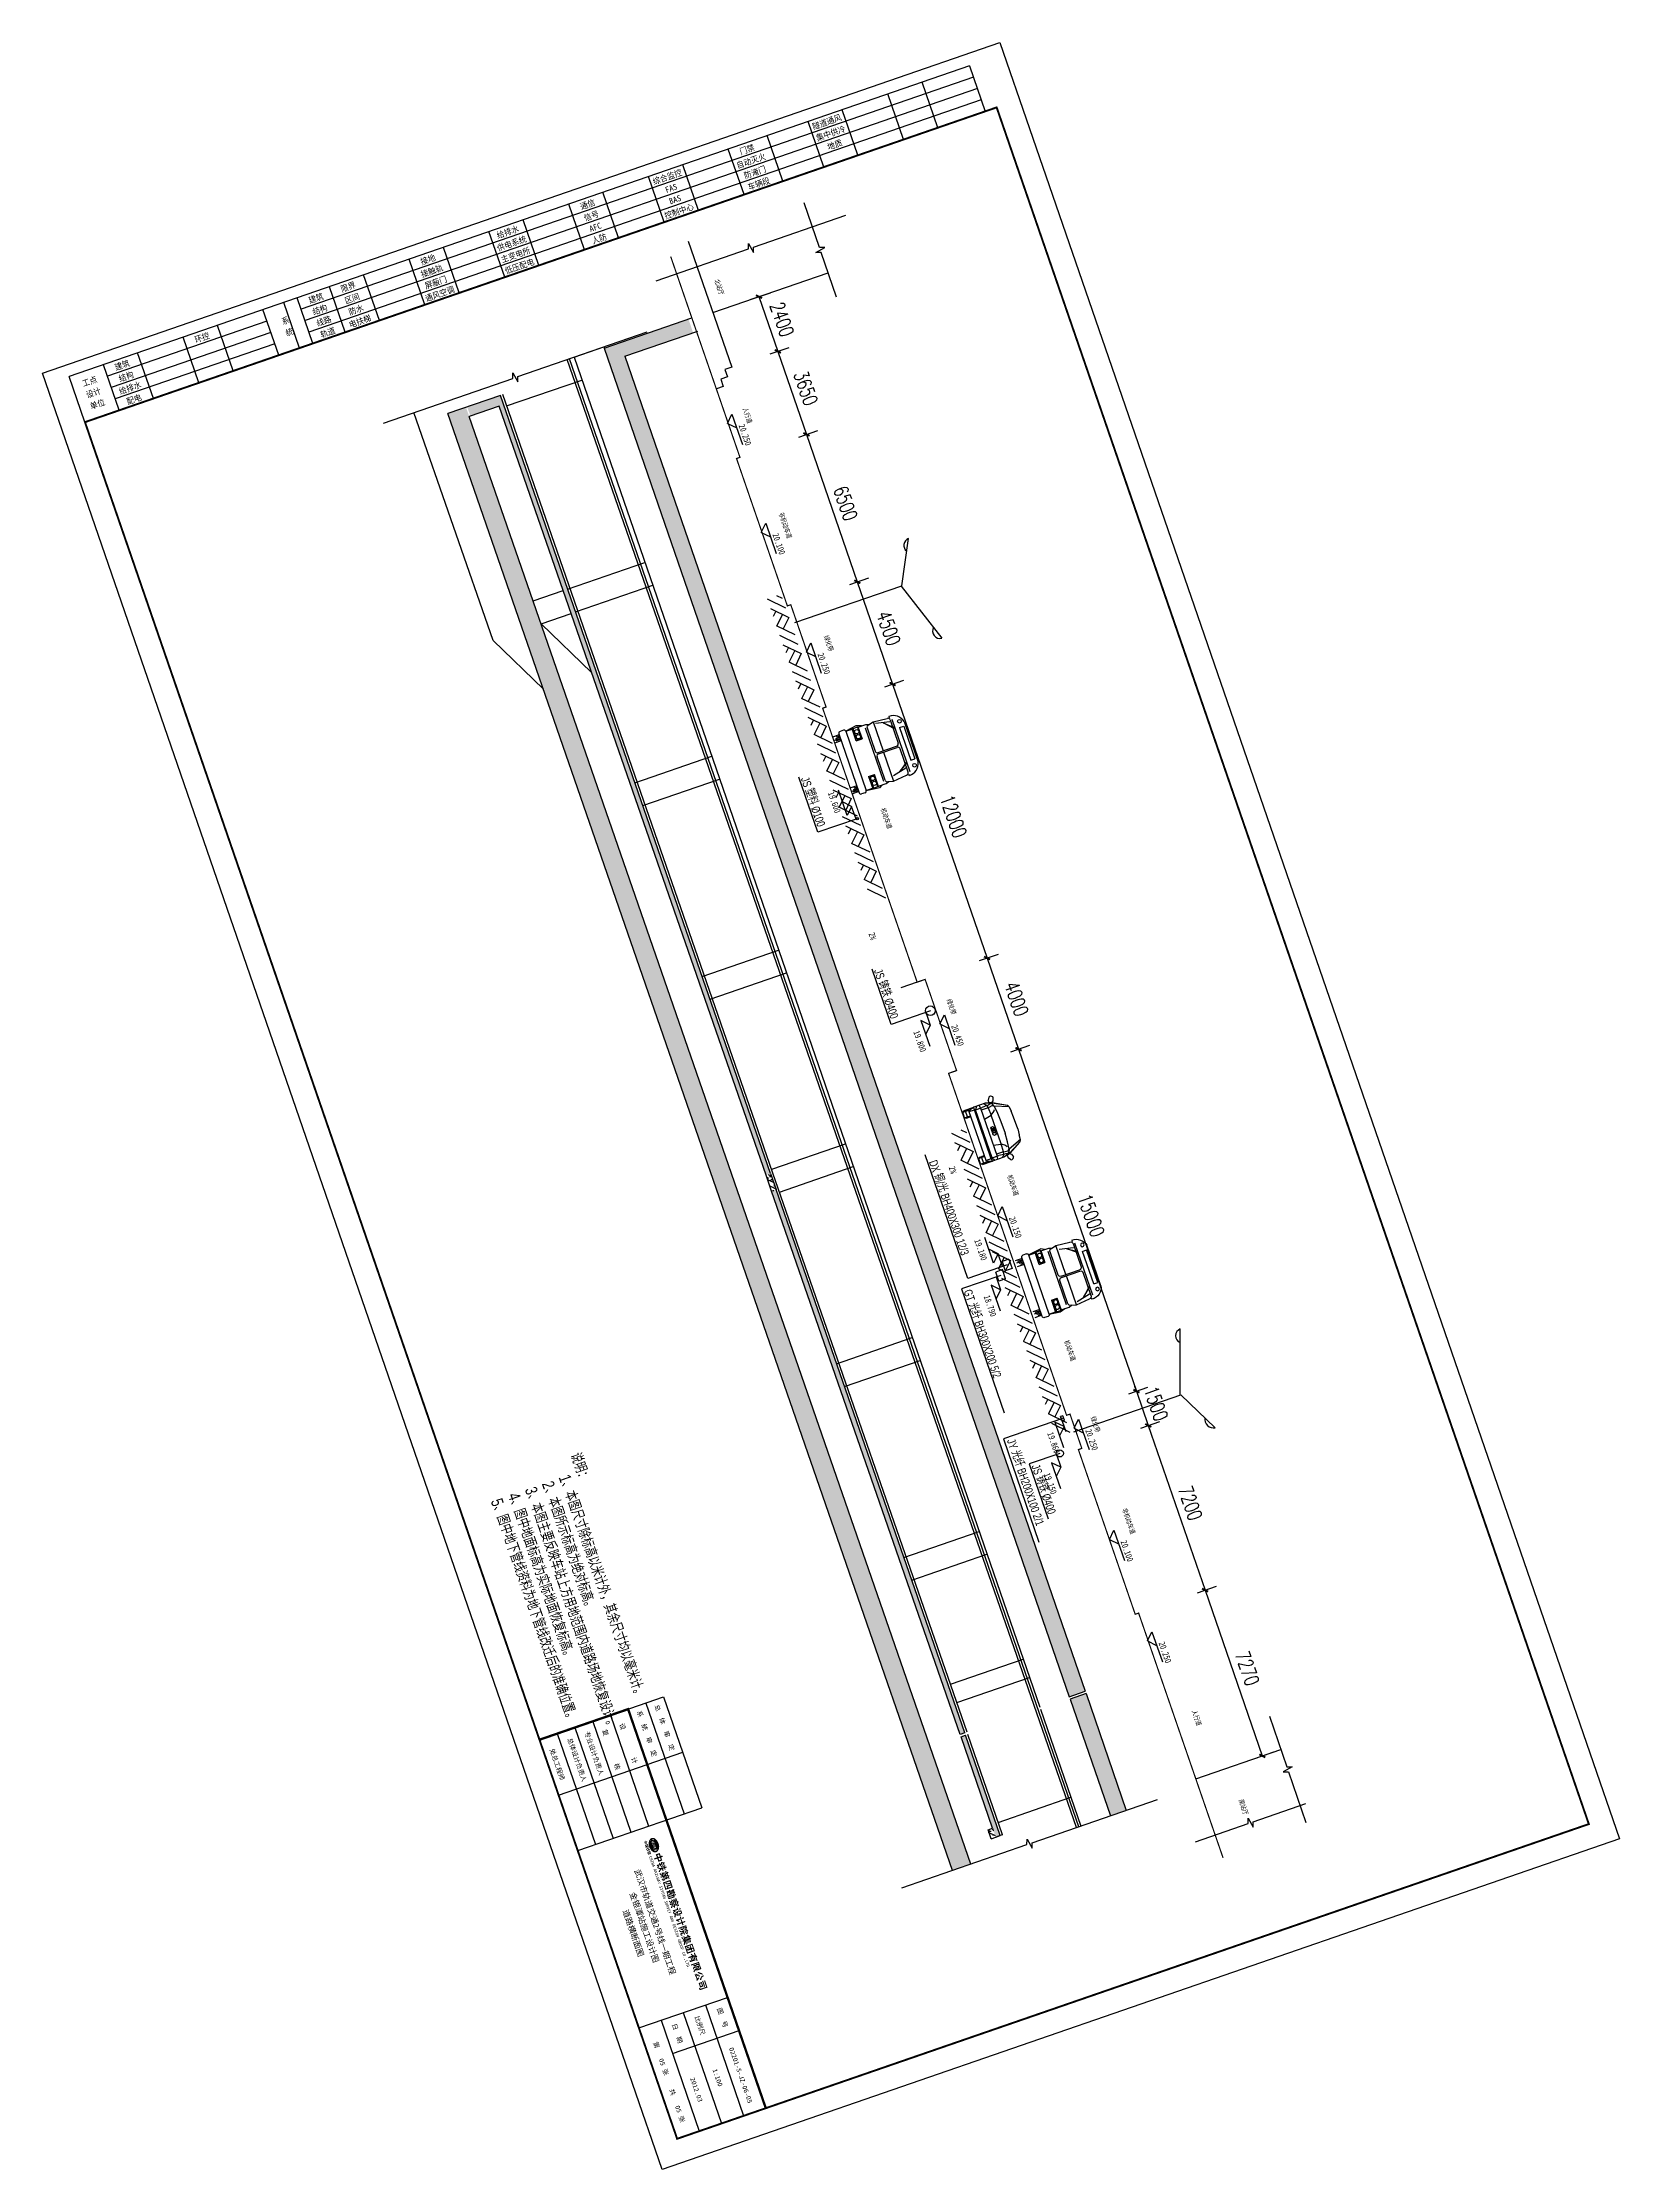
# Model space of a CAD drawing. Extents: x 1401343 to 1466747, y -1957456 to -1869275.
import ezdxf
from ezdxf.enums import TextEntityAlignment as Align

# ---------------------------------------------------------------- set-up
doc = ezdxf.new("R2010")
doc.units = 0
doc.header["$LTSCALE"] = 1000
doc.layers.get('0').update_dxf_attribs({"linetype": 'CONTINUOUS'})
doc.layers.get('DEFPOINTS').update_dxf_attribs({"linetype": 'CONTINUOUS'})
for name, color, linetype in [('B', 7, 'CONTINUOUS'), ('CAR_DTL', 7, 'CONTINUOUS'), ('DIM_ELEV', 3, 'CONTINUOUS'), ('DIM_SYMB', 7, 'CONTINUOUS'), ('JZ-文字', 7, 'CONTINUOUS'), ('JZ-细线', 7, 'CONTINUOUS'), ('PL', 7, 'CONTINUOUS'), ('PUB_DIM', 3, 'CONTINUOUS'), ('PUB_TEXT', 7, 'CONTINUOUS'), ('SCENERY', 7, 'CONTINUOUS'), ('TITLE$0$0-CART-SITE', 140, 'CONTINUOUS'), ('停车场', 7, 'CONTINUOUS'), ('图框', 7, 'CONTINUOUS'), ('填充', 8, 'CONTINUOUS'), ('文字', 4, 'CONTINUOUS'), ('柱子', 7, 'CONTINUOUS'), ('梁', 30, 'CONTINUOUS'), ('结构外墙', 4, 'CONTINUOUS'), ('装修', 204, 'CONTINUOUS')]:
    doc.layers.add(name, color=color, linetype=linetype)
doc.styles.add('_TCH_DIM', font='SimSun.ttf', dxfattribs={"width": 0.7})
doc.styles.add('CCFANG', font='rs9.shx', dxfattribs={"width": 0.75, "height": 350, "bigfont": 'ccfang.shx'})
doc.styles.add('DIM_FONT', font='SIMPLEX', dxfattribs={"width": 0.7})
doc.styles.get("Standard").update_dxf_attribs({"font": 'txt', "bigfont": 'gbcbig.shx'})
doc.styles.add('TK', font='SimSun.ttf', dxfattribs={"width": 0.7, "height": 700})
doc.styles.add('样式_1', font='simhei_0.ttf')
doc.styles.add('黑体', font='simhei_0.ttf', dxfattribs={"width": 0.8})
doc.dimstyles.new('DIMN200', dxfattribs={"dimscale": 2, "dimtxt": 300, "dimasz": 100, "dimexe": 250, "dimexo": 300, "dimgap": 150, "dimtad": 1, "dimtoh": 1, "dimzin": 0, "dimtxsty": 'DIM_FONT', "dimblk": 'ARCHTICK', "dimcen": 0.09, "dimclrt": 7, "dimazin": 3, "dimtfac": 1, "dimtix": 1, "dimtmove": 0, "dimatfit": 3, "dimtolj": 1, "dimtzin": 0})
pattern_1 = [(334.0386973, (1406347.26, 4789226.25), (87.552801, 179.817983), []), (339.038697, (1406347.26, 4789226.25), (139.724452, -558.796097), [60, -660]), (284.038697, (1406347.26, 4789226.25), (532.62757, 301.225217), [48, -528]), (29.490097, (1406358.9, 4789179.7), (672.351816, -257.5714), [50.99215, -560.91369]), (335.222897, (1406498.5, 4789278.44), (153.34103, -850.28379), [90, -990]), (25.674297, (1406511.3, 4789207.6), (980.58028, -452.61718), [76.48823, -841.3704]), (280.222897, (1406498.5, 4789278.4), (980.58064, -452.61641), [72, -792]), (310.038697, (1406486.8, 4789189.77), (-148.703964, -556.473837), [60, -660]), (255.038697, (1406486.8, 4789189.77), (611.883453, 5.23454), [48, -528]), (0.490097, (1406474.4, 4789143.4), (463.179055, -551.239652), [50.99215, -560.91369]), (326.5386973, (1406347.26, 4789226.25), (254.920542, 77.6780046), [0, -521.6, 0, -536, 0, -530]), (296.5386973, (1406347.26, 4789226.25), (366.921463, -96.015598), [0, -305.6, 0, -509.6, 0, -202]), (256.5386973, (1406289.06, 4789394.89), (122.2522865, -409.583267), [0, -200, 0, -624, 0, -828]), (246.538697, (1406262.97, 4789470.5), (227.894648, -414.904065), [0, -260, 0, -414.4, 0, -588])]

msp = doc.modelspace()

# ---------------------------------------------------------------- texts
at = {"layer": 'JZ-文字', "style": '黑体', "width": 0.8}
for s, p in [('北站厅', (1429312.317, -1879447.661)), ('人行道', (1430484.258, -1884768.413)), ('非机动车道', (1432057.484, -1889327.387)), ('绿化带', (1433855.879, -1894215.312)), ('机动车道', (1436249.077, -1901474.002)), ('绿化带', (1438944.568, -1909285.135)), ('机动车道', (1441498.769, -1916686.828)), ('机动车道', (1443862.273, -1923535.913)), ('绿化带', (1444918.652, -1926597.143)), ('非机动车道', (1446302.656, -1930607.78)), ('人行道', (1449117.652, -1938765.219)), ('南站厅', (1451056.975, -1942460.448))]:
    msp.add_text(s, height=200, rotation=289.03869729, dxfattribs=at).set_placement(p, align=Align.CENTER)
at = {"layer": 'JZ-文字', "style": 'CCFANG', "width": 0.75}
for s, p in [('3、本图主要反映车站上方用地范围内道路场地恢复设计。', (1421340.187, -1929265.43)), ('2、本图所示标高为绝对标高。', (1422046.802, -1929025.192)), ('1、本图尺寸除标高以米计外，其余尺寸均以毫米计。 ', (1422743.435, -1928756.027)), ('5、图中地下管线资料为地下管线改迁后的准确位置。', (1419926.982, -1929745.981)), ('4、图中地面标高为实际地面恢复标高。', (1420633.585, -1929505.706))]:
    msp.add_text(s, height=500, rotation=289.03869729, dxfattribs=at).set_placement(p)
at = {"layer": 'JZ-文字', "insert": (1423684.034, -1927673.617), "char_height": 500, "attachment_point": 1, "rotation": 289.03869729, "style": 'CCFANG'}
msp.add_mtext('说明：', dxfattribs=at)
at = {"layer": 'JZ-细线', "style": 'CCFANG', "width": 0.75}
for s, rotation, p in [('JS 塑料 %%C100', 289.03869729, (1432789.274, -1899793.238)), ('JS 铸铁 %%C400', 289.03869729, (1435822.011, -1907753.965)), ('DX 铜/光 BH400X300 12/3', 289.03869729, (1438101.916, -1915682.038)), ('GT 光纤 BH300X200 5/2', 289.0386973, (1439538.661, -1921042.392)), ('JY 光纤 BH200X100 2/1', 289.0386973, (1441336.631, -1927235.87)), ('JS 铸铁 %%C400', 289.0386973, (1442355.04, -1928296.826))]:
    msp.add_text(s, height=350, rotation=rotation, dxfattribs=at).set_placement(p)
at = {"layer": 'PUB_TEXT', "color": 255, "linetype": 'CONTINUOUS', "style": '_TCH_DIM', "width": 0.7}
for s, p in [('20.250', (1430209.802, -1885151.439)), ('20.100', (1431611.606, -1889673.491)), ('20.250', (1433481.886, -1894633.451)), ('19.600', (1433911.786, -1900385.718)), ('2%', (1435596.934, -1906223.581)), ('19.800', (1437457.715, -1910293.368)), ('20.450', (1439024.049, -1910050.19)), ('2%', (1438926.404, -1915915.188)), ('20.150', (1441420.674, -1918006.879)), ('19.180', (1439984.599, -1918937.151)), ('18.790', (1440374.508, -1921263.93)), ('19.860', (1443009.514, -1926936.582)), ('20.250', (1444586.714, -1926813.594)), ('19.150', (1442874.049, -1928628.59)), ('20.100', (1446050.972, -1931424.795)), ('20.250', (1447628.207, -1935627.388))]:
    msp.add_text(s, height=265.8228, rotation=289.03869729, dxfattribs=at).set_placement(p)
at = {"layer": '图框', "linetype": 'CONTINUOUS', "style": 'TK', "width": 0.9}
for s, p in [('隧道通风', (1433870.669, -1872559.247)), ('集中供冷', (1434033.773, -1873031.896)), ('门禁', (1430562.125, -1873700.97)), ('地质', (1434196.876, -1873504.545)), ('综合监控', (1427253.58, -1874842.694)), ('自动灭火', (1430725.228, -1874173.619)), ('防淹门', (1430888.331, -1874646.269)), ('FAS', (1427416.683, -1875315.343)), ('车辆段', (1431051.435, -1875118.918)), ('通信', (1423945.035, -1875984.417)), ('信号', (1424108.139, -1876457.066)), ('控制中心', (1427742.89, -1876260.641)), ('BAS', (1427579.787, -1875787.992)), ('给排水', (1420636.491, -1877126.14)), ('供电系统', (1420799.594, -1877598.79)), ('AFC', (1424271.242, -1876929.715)), ('人防', (1424434.345, -1877402.365)), ('接地', (1417327.946, -1878267.864)), ('主变电所', (1420962.697, -1878071.439)), ('接触轨', (1417491.049, -1878740.513)), ('屏蔽门', (1417654.153, -1879213.162)), ('低压配电', (1421125.801, -1878544.088)), ('建筑', (1412681.856, -1879871.152)), ('限界', (1414019.401, -1879409.587)), ('区间', (1414182.505, -1879882.236)), ('通风空调', (1417817.256, -1879685.811)), ('系', (1411414.574, -1880797.069)), ('结构', (1412844.959, -1880343.801)), ('线路', (1413008.062, -1880816.45)), ('防水', (1414345.608, -1880354.886)), ('电扶梯', (1414508.711, -1880827.535)), ('环控', (1407955.363, -1881502.185)), ('统', (1411578.633, -1881272.487)), ('轨道', (1413171.166, -1881289.099)), ('建筑', (1404646.819, -1882643.908)), ('工点', (1403291.895, -1883315.854)), ('结构', (1404809.922, -1883116.558)), ('给排水', (1404973.025, -1883589.207)), ('设计', (1403454.999, -1883788.503)), ('单位', (1403618.102, -1884261.152)), ('配电', (1405136.129, -1884061.856))]:
    msp.add_text(s, height=250, rotation=19.03869729, dxfattribs=at).set_placement(p, align=Align.MIDDLE)
at = {"layer": '文字', "color": 2, "linetype": 'CONTINUOUS', "style": '样式_1'}
for s, height, p in [(' 设        计', 194.46426, (1425217.097, -1938849.973)), (' 复        核', 194.46426, (1424504.621, -1939105.008)), ('处总工程师', 194.4643, (1422376.594, -1940050.327)), ('第   05 张    共   05 张', 194.46426, (1426662.695, -1952199.285)), ('02201-S-JZ-06-05', 194.46426, (1429813.116, -1952432.937)), ('2012.03', 194.4643, (1428199.356, -1953678.835))]:
    msp.add_text(s, height=height, rotation=289.03869727, dxfattribs=at).set_placement(p)
at = {"layer": '文字', "color": 2, "style": '样式_1'}
for s, height, p in [('武汉市轨道交通2号线一期工程', 243.08032, (1425882.184, -1945061.733)), ('金银潭站施工设计图', 243.0803, (1425690.436, -1946009.958)), ('道路横断面图', 243.0803, (1425397.24, -1946730.551))]:
    msp.add_text(s, height=height, rotation=289.03869727, dxfattribs=at).set_placement(p)
at = {"layer": '文字', "color": 2, "linetype": 'CONTINUOUS', "char_height": 194.4643, "width": 2430.80324, "attachment_point": 5, "rotation": 289.03869729, "style": '样式_1'}
for s, insert in [('系  统  审  定', (1426395.501, -1939392.943)), ('总  体  审  定', (1427130.808, -1939139.201)), ('总体设计负责人', (1423501.234, -1940476.86)), ('专业设计负责人', (1424209.732, -1940212.568)), ('比例尺', (1428598.219, -1951490.154)), ('图  号', (1429534.888, -1951166.925)), ('日  期', (1427658.805, -1951814.33)), ('1:100', (1429343.124, -1953648.778))]:
    msp.add_mtext(s, dxfattribs=dict(at, insert=insert))

# ---------------------------------------------------------------- blocks, each defined once
blk = doc.blocks.new('M_G20')
for p, q in [((-809, 922), (-591, 1351)), ((-809, 947), (-591, 1351)), ((-527, 1378), (-688, 961)), ((-594, 1337), (-591, 1351)), ((-591, 1351), (-527, 1378)), ((-527, 1378), (-379, 1391)), ((-190, 1405), (-379, 1391)), ((186, 1405), (-190, 1405)), ((186, 1405), (375, 1391)), ((523, 1378), (375, 1391)), ((522, 1378), (684, 961)), ((590, 1337), (523, 1378)), ((805, 947), (590, 1337)), ((805, 922), (590, 1337)), ((-990, 987), (-1010, 945)), ((-997, 895), (-926, 845)), ((-854, 980), (-942, 1007)), ((-835, 849), (-926, 845)), ((-863, 732), (-832, 856)), ((-837, 848), (-863, 732)), ((-782, 759), (-863, 678)), ((-863, 732), (-863, 369)), ((-808, 921), (-854, 980)), ((-808, 921), (-835, 849)), ((-809, 880), (-782, 921)), ((-782, 813), (-809, 880)), ((-808, 921), (-782, 921)), ((-688, 961), (-782, 921)), ((-782, 759), (-782, 813)), ((-782, 759), (-702, 773)), ((-782, 759), (-769, 604)), ((-729, 921), (-688, 961)), ((-729, 921), (-702, 773)), ((-723, 1111), (-725, 1108)), ((-702, 773), (-460, 786)), ((-702, 774), (-702, 549)), ((-688, 961), (-460, 988)), ((-539, 894), (-594, 934)), ((-460, 786), (-539, 894)), ((-460, 988), (-190, 1001)), ((455, 786), (-460, 786)), ((-414, 549), (-460, 786)), ((-190, 1001), (186, 1001)), ((455, 988), (186, 1001)), ((410, 549), (456, 786)), ((684, 961), (455, 988)), ((455, 786), (534, 894)), ((698, 773), (455, 786)), ((534, 894), (590, 934)), ((724, 921), (684, 961)), ((684, 961), (778, 921)), ((698, 773), (724, 921)), ((698, 774), (698, 549)), ((778, 759), (698, 773)), ((719, 1111), (720, 1108)), ((778, 759), (765, 604)), ((805, 880), (778, 921)), ((805, 880), (778, 813)), ((778, 813), (778, 759)), ((778, 759), (859, 678)), ((804, 921), (850, 980)), ((831, 849), (804, 921)), ((804, 921), (830, 849)), ((828, 856), (859, 732)), ((830, 849), (922, 845)), ((833, 848), (859, 732)), ((850, 980), (938, 1007)), ((859, 732), (859, 369)), ((993, 895), (922, 845)), ((986, 987), (1006, 945)), ((-769, 549), (-863, 543)), ((-863, 449), (-769, 389)), ((-863, 369), (-809, 194)), ((-782, 356), (-863, 369)), ((-863, 369), (-859, 354)), ((-859, 354), (-863, 369)), ((-859, 356), (-859, 47)), ((-828, 241), (-859, 253)), ((-859, 122), (-828, 89)), ((-828, 2), (-859, 47)), ((-828, 2), (-828, 256)), ((-828, 241), (-824, 241)), ((-652, 89), (-828, 89)), ((-652, 2), (-828, 2)), ((805, 194), (-809, 194)), ((-769, 389), (-782, 356)), ((778, 356), (-782, 356)), ((-782, 194), (-782, 356)), ((-769, 389), (-769, 604)), ((-769, 549), (765, 549)), ((765, 389), (-769, 389)), ((-652, 2), (-652, 194)), ((-621, 122), (-652, 89)), ((-652, 2), (-621, 47)), ((-621, 47), (-621, 194)), ((617, 47), (617, 194)), ((617, 122), (648, 89)), ((648, 2), (617, 47)), ((648, 194), (648, 2)), ((648, 89), (825, 89)), ((825, 2), (648, 2)), ((765, 389), (765, 604)), ((859, 543), (765, 549)), ((765, 389), (859, 449)), ((765, 389), (778, 356)), ((778, 356), (859, 369)), ((778, 356), (778, 194)), ((859, 369), (805, 194)), ((820, 241), (825, 241)), ((825, 2), (825, 256)), ((855, 253), (825, 241)), ((855, 122), (825, 89)), ((855, 47), (825, 2)), ((859, 369), (855, 354)), ((855, 354), (859, 369)), ((855, 47), (855, 356))]:
    blk.add_line(p, q)
for centre in [(-79, 694), (-29, 694), (26, 694), (96, 694)]:
    blk.add_circle(centre, 50)
for centre, start, end in [((-975, 928), 153.67335, 235.42206), ((-954, 969), 72.69439, 153.67335), ((950, 969), 26.32665, 107.30561), ((970, 928), 304.57794, 26.32665)]:
    blk.add_arc(centre, 40, start, end)
at = {"width": 0.8, "flags": 9}
for tag in ['XSIZE', 'YSIZE']:
    blk.add_attdef(tag, (0, 0), '', height=0.5, dxfattribs=at)
blk = doc.blocks.new('02FBUS02')
at = {"color": 0, "linetype": 'BYBLOCK'}
for p, q in [((19, 119), (89, 119)), ((3, 98.5), (5, 98)), ((3, 71), (5, 94.5)), ((5, 62.5), (3, 71)), ((3, 71), (53, 71)), ((9, 98.5), (49, 98.5)), ((53, 62.5), (53, 94.5)), ((55, 62.5), (55, 94.5)), ((55, 71), (105, 71)), ((99, 98.5), (59, 98.5)), ((105, 98.5), (103, 98)), ((105, 71), (103, 94.5)), ((103, 62.5), (105, 71)), ((2.5, 35), (2.5, 45)), ((2.5, 45), (23, 45)), ((23, 35), (2.5, 35)), ((3, 58.5), (5, 63.5)), ((3, 45), (3, 58.5)), ((3, 44), (22, 44)), ((22, 36.5), (3, 36.5)), ((3, 24), (3, 35)), ((8, 55.5), (100, 55.5)), ((9, 58.5), (49, 58.5)), ((22, 44), (22, 36.5)), ((23, 35), (23, 45)), ((99, 58.5), (59, 58.5)), ((105.5, 45), (85, 45)), ((85, 35), (85, 45)), ((85, 35), (105.5, 35)), ((105, 44), (86, 44)), ((86, 44), (86, 36.5)), ((86, 36.5), (105, 36.5)), ((105, 58.5), (103, 63.5)), ((105, 45), (105, 58.5)), ((105, 24), (105, 35)), ((105.5, 45), (105.5, 35)), ((0, 21), (0, 15)), ((3, 24), (105, 24)), ((3, 12), (105, 12)), ((5, 12), (5, 0)), ((15, 12), (15, 0)), ((93, 12), (93, 0)), ((103, 12), (103, 0)), ((108, 21), (108, 15))]:
    blk.add_line(p, q, dxfattribs=at)
for centre in [(9.5, 40.5), (18, 40.5), (90, 40.5), (98.5, 40.5)]:
    blk.add_circle(centre, 3.5, dxfattribs=at)
for centre, radius, start, end in [((23.4, 99.1), 20.4, 102.3883, 181.6685), ((84.6, 99.1), 20.4, 358.3315, 77.6117), ((9, 94.5), 4, 90, 180), ((49, 94.5), 4, 0, 90), ((59, 94.5), 4, 90, 180), ((99, 94.5), 4, 0, 90), ((9, 62.5), 4, 180, 270), ((49, 62.5), 4, 270, 0), ((59, 62.5), 4, 180, 270), ((99, 62.5), 4, 270, 0), ((3, 21), 3, 90, 180), ((3, 15), 3, 180, 270), ((105, 21), 3, 0, 90), ((105, 15), 3, 270, 0)]:
    blk.add_arc(centre, radius, start, end, dxfattribs=at)
at = {"layer": 'CAR_DTL'}
for p, q in [((26, 109), (26, 116)), ((26, 116), (82, 116)), ((26, 109), (82, 109)), ((82, 109), (82, 116)), ((12, 97), (7, 74)), ((9, 101.5), (99, 101.5)), ((25, 100.5), (10, 86)), ((10, 86), (23, 100.5)), ((83, 100.5), (94, 86)), ((94, 86), (85, 100.5)), ((92, 97), (97, 74)), ((3, 51), (0, 42)), ((0, 42), (2.5, 24)), ((105, 51), (108, 46)), ((108, 46), (105.5, 24)), ((7, 12), (7, 6)), ((9, 12), (9, 4)), ((11, 12), (11, 1)), ((13, 12), (13, 3)), ((95, 12), (95, 6)), ((97, 12), (97, 4)), ((99, 12), (99, 1)), ((101, 12), (101, 3))]:
    blk.add_line(p, q, dxfattribs=at)
for centre in [(16, 112), (92, 112)]:
    blk.add_circle(centre, 3, dxfattribs=at)
blk = doc.blocks.new('BUS5')
at = {"xscale": 25.4, "yscale": 25.4, "zscale": 25.4}
blk.add_blockref('02FBUS02', (-1400, -66), dxfattribs=at)
blk = doc.blocks.new('新块6')
at = {"layer": 'TITLE$0$0-CART-SITE'}
h = blk.add_hatch(color=1, dxfattribs=at)
edge = h.paths.add_edge_path()
edge.add_line((6.76, -7.8), (6.72, -7.79))
edge.add_line((6.72, -7.79), (6.66, -7.8))
edge.add_ellipse((6.87, -8.88), major_axis=(-0.778, 0.778), ratio=1, start_angle=-34.06111, end_angle=-24.75488)
edge.add_ellipse((6.98, -9.17), major_axis=(0.996, 0.996), ratio=1, start_angle=65.51693, end_angle=68.41551)
edge.add_ellipse((7.05, -9.3), major_axis=(1.1, 1.1), ratio=1, start_angle=68.61668, end_angle=74.20933)
edge.add_ellipse((7.03, -9.29), major_axis=(1.09, 1.09), ratio=1, start_angle=73.67533, end_angle=78.2673)
edge.add_ellipse((7.74, -10.39), major_axis=(2.01, 2.01), ratio=1, start_angle=78.2673, end_angle=81.51659)
edge.add_ellipse((2.44, -3.94), major_axis=(-3.9, 3.9), ratio=1, start_angle=174.47527, end_angle=175.93331, ccw=False)
edge.add_ellipse((7.19, -9.67), major_axis=(1.37, 1.37), ratio=1, start_angle=85.10455, end_angle=90.05267)
edge.add_ellipse((6.9, -9.45), major_axis=(1.12, 1.12), ratio=1, start_angle=88.31206, end_angle=94.35183)
edge.add_ellipse((8.01, -10.41), major_axis=(2.15, 2.15), ratio=1, start_angle=94.13102, end_angle=96.57319)
edge.add_ellipse((6.62, -9.31), major_axis=(0.899, 0.899), ratio=1, start_angle=96.8134, end_angle=103.90513)
edge.add_ellipse((6.06, -9), major_axis=(-0.448, 0.448), ratio=1, start_angle=11.42175, end_angle=22.31813)
edge.add_ellipse((5.83, -8.93), major_axis=(0.279, 0.279), ratio=1, start_angle=109.76787, end_angle=119.5504)
edge.add_ellipse((5.66, -8.88), major_axis=(-0.15, 0.15), ratio=1, start_angle=30.56198, end_angle=42.06904)
edge.add_ellipse((5.52, -8.89), major_axis=(-0.0529, 0.0529), ratio=1, start_angle=26.17337, end_angle=67.51325)
edge.add_ellipse((5.66, -8.86), major_axis=(-0.155, 0.155), ratio=1, start_angle=59.85224, end_angle=72.76914)
edge.add_ellipse((5.67, -8.86), major_axis=(0.161, 0.161), ratio=1, start_angle=162.76914, end_angle=175.44099)
edge.add_ellipse((5.57, -8.94), major_axis=(0.0723, 0.0723), ratio=1, start_angle=175.44099, end_angle=192.73589)
edge.add_ellipse((5.83, -8.53), major_axis=(0.413, 0.413), ratio=1, start_angle=192.73589, end_angle=199.9314)
edge.add_line((5.58, -9.06), (10.51, -8.98))
edge.add_line((10.51, -8.98), (10.56, -8.8))
edge.add_line((10.56, -8.8), (9.32, -8.8))
edge.add_line((9.32, -8.8), (6.98, -8.83))
edge.add_line((6.98, -8.83), (6.38, -8.84))
edge.add_line((6.38, -8.84), (6.65, -8.21))
edge.add_line((6.65, -8.21), (6.96, -8.22))
edge.add_line((6.96, -8.22), (7.07, -7.91))
edge.add_line((7.07, -7.91), (7.1, -7.81))
edge.add_line((7.1, -7.81), (6.76, -7.8))
edge.add_ellipse((6.72, -7.94), major_axis=(0.108, 0.108), ratio=0.999973, start_angle=28.39694, end_angle=28.61392)
edge.add_line((6.76, -7.8), (6.76, -7.8))
h = blk.add_hatch(color=1, dxfattribs=at)
h.paths.add_polyline_path([(6.89, -8.78), (7.41, -8.77), (7.48, -8.59), (7.66, -8.78), (7.98, -8.77), (8.03, -8.62), (7.86, -8.63), (7.82, -8.57), (8.07, -8.56), (8.34, -7.9), (7.22, -7.84)])
h.paths.add_polyline_path([(7.54, -8.27), (7.59, -8.11), (7.96, -8.14), (7.9, -8.29)], flags=16)
for color, points in [(1, [(9.37, -8.49), (8.72, -8.49), (8.85, -8.15), (9.51, -8.14), (9.59, -7.95), (8.44, -7.89), (8.11, -8.76), (9.26, -8.75), (9.36, -8.52)]), (1, [(10.59, -8.73), (9.4, -8.75), (9.7, -7.95), (10.85, -7.98), (10.8, -8.17), (10.14, -8.18), (10.04, -8.51), (10.67, -8.5)]), (7, [(22.03, -6.86), (21.81, -6.88), (21.57, -6.87), (21.29, -6.87), (21.27, -6.87), (21.26, -6.87), (21.27, -6.85), (21.3, -6.82), (21.32, -6.78), (21.34, -6.74), (21.37, -6.7), (21.4, -6.65), (21.42, -6.61), (21.34, -6.59), (21.28, -6.58), (21.19, -6.55), (21.14, -6.54), (21.12, -6.53), (21.08, -6.52), (20.98, -6.48), (20.94, -6.46), (20.88, -6.61), (20.78, -6.81), (20.59, -7.08), (20.52, -7.16), (20.51, -7.18), (20.49, -7.2), (20.48, -7.21), (20.47, -7.22), (20.46, -7.23), (20.45, -7.24), (20.43, -7.25), (20.43, -7.26), (20.42, -7.27), (20.41, -7.28), (20.4, -7.29), (20.39, -7.3), (20.36, -7.32), (20.35, -7.33), (20.34, -7.33), (20.33, -7.34), (20.33, -7.34), (20.33, -7.35), (20.31, -7.36), (20.3, -7.37), (20.28, -7.38), (20.26, -7.39), (20.22, -7.42), (20.17, -7.46), (20.27, -7.57), (20.34, -7.66), (20.36, -7.69), (20.41, -7.78), (20.45, -7.85), (20.62, -7.67), (20.87, -7.4), (20.98, -7.27), (21.07, -7.27), (21.12, -7.38), (21.13, -7.42), (21.13, -7.42), (21.14, -7.43), (21.14, -7.44), (21.15, -7.46), (21.15, -7.46), (21.15, -7.47), (21.16, -7.5), (21.17, -7.53), (21.17, -7.54), (21.17, -7.54), (21.18, -7.55), (21.18, -7.55), (21.18, -7.56), (21.18, -7.56), (21.18, -7.57), (21.19, -7.58), (21.19, -7.59), (21.2, -7.71), (21.21, -7.75), (21.24, -7.75), (21.31, -7.72), (21.35, -7.69), (21.38, -7.68), (21.42, -7.66), (21.44, -7.66), (21.59, -7.62), (21.63, -7.61), (21.51, -7.27), (21.82, -7.26), (22.01, -7.27), (22.03, -7.27)]), (7, [(21.52, -9.71), (21.55, -9.69), (21.59, -9.66), (21.64, -9.63), (21.76, -9.53), (21.82, -9.48), (21.82, -8.89), (20.93, -8.89), (20.94, -8.83), (20.97, -8.7), (21.82, -8.69), (21.81, -8.32), (21.01, -8.32), (20.79, -8.31), (20.67, -8.31), (20.56, -8.31), (20.54, -8.53), (20.52, -8.65), (20.51, -8.74), (20.49, -8.83), (20.48, -8.9), (20.46, -8.97), (20.42, -9.11), (20.37, -9.25), (20.36, -9.3), (20.74, -9.29), (21.3, -9.29), (21.35, -9.29), (21.3, -9.33), (21.21, -9.41), (21.08, -9.5), (20.98, -9.56), (20.89, -9.62), (20.83, -9.65), (20.73, -9.7), (20.68, -9.72), (20.61, -9.75), (20.53, -9.78), (20.41, -9.82), (20.22, -9.87), (20.17, -9.88), (20.22, -9.95), (20.29, -10.04), (20.36, -10.15), (20.37, -10.17), (20.38, -10.19), (20.41, -10.24), (20.43, -10.27), (20.43, -10.28), (20.44, -10.29), (20.44, -10.29), (20.44, -10.3), (20.44, -10.3), (20.44, -10.3), (20.44, -10.3), (20.48, -10.28), (20.54, -10.26), (20.57, -10.25), (20.61, -10.24), (20.72, -10.19), (20.87, -10.11), (21.02, -10.03), (21.15, -9.96), (21.22, -9.91), (21.37, -9.82), (21.49, -9.74)]), (7, [(23.6, -7.74), (23.41, -7.74), (23.26, -7.75), (22.4, -7.75), (22.24, -7.75), (22.19, -7.75), (22.02, -7.75), (21.54, -7.75), (21.27, -7.75), (21.24, -7.75), (21.21, -7.75), (21.04, -7.75), (20.75, -7.74), (20.61, -7.73), (20.61, -7.91), (20.61, -8.13), (21.02, -8.12), (21.81, -8.12), (22.27, -8.12), (22.27, -8.12), (23.15, -8.12), (23.6, -8.13)]), (7, [(22.28, -8.32), (22.28, -8.7), (22.27, -8.88), (22.27, -9.29), (22.27, -9.8), (22.27, -10.01), (22.28, -10.07), (22.28, -10.1), (22.28, -10.14), (22.28, -10.18), (22.28, -10.18), (22.28, -10.19), (22.28, -10.19), (22.28, -10.23), (22.28, -10.23), (22.28, -10.24), (22.28, -10.24), (22.28, -10.25), (22.28, -10.25), (22.29, -10.3), (22.26, -10.3), (22.2, -10.3), (22.03, -10.3), (21.8, -10.3), (21.8, -10.3), (21.8, -10.3), (21.8, -10.3), (21.8, -10.3), (21.8, -10.3), (21.8, -10.3), (21.8, -10.29), (21.8, -10.29), (21.8, -10.29), (21.8, -10.29), (21.8, -10.29), (21.8, -10.29), (21.8, -10.26), (21.81, -10.16), (21.81, -10.04), (21.82, -9.65), (21.82, -9.48), (21.82, -8.89), (21.82, -8.69), (21.81, -8.32), (21.81, -8.12), (22.27, -8.12)]), (7, [(23.89, -6.87), (23.48, -6.88), (22.98, -6.88), (22.85, -6.88), (22.78, -6.88), (22.79, -6.84), (22.82, -6.79), (22.85, -6.74), (22.87, -6.69), (22.88, -6.66), (22.89, -6.65), (22.89, -6.64), (22.89, -6.64), (22.89, -6.64), (22.9, -6.63), (22.9, -6.63), (22.87, -6.63), (22.81, -6.62), (22.76, -6.6), (22.73, -6.59), (22.65, -6.57), (22.5, -6.51), (22.43, -6.48), (22.4, -6.59), (22.35, -6.73), (22.31, -6.83), (22.28, -6.9), (22.27, -6.92), (22.25, -6.96), (22.19, -7.08), (22.16, -7.13), (22.09, -7.25), (22.06, -7.29), (21.99, -7.36), (21.96, -7.4), (21.92, -7.43), (21.86, -7.48), (21.83, -7.51), (21.81, -7.52), (21.89, -7.56), (21.95, -7.59), (22.03, -7.63), (22.06, -7.65), (22.11, -7.68), (22.14, -7.71), (22.19, -7.75), (22.24, -7.75), (22.27, -7.7), (22.38, -7.57), (22.42, -7.51), (22.46, -7.46), (22.57, -7.27), (22.75, -7.27), (22.84, -7.44), (22.87, -7.52), (22.89, -7.56), (22.94, -7.71), (22.95, -7.73), (23.06, -7.68), (23.12, -7.66), (23.18, -7.63), (23.27, -7.61), (23.37, -7.6), (23.32, -7.5), (23.21, -7.27), (23.89, -7.27)]), (7, [(23.83, -8.88), (23.25, -8.89), (22.44, -8.88), (22.27, -8.88), (22.27, -9.29), (23.11, -9.29), (23.33, -9.28), (23.35, -9.28), (23.35, -9.29), (23.34, -9.42), (23.33, -9.47), (23.33, -9.53), (23.3, -9.55), (23.23, -9.61), (23.21, -9.63), (23.16, -9.65), (23.1, -9.66), (22.99, -9.68), (22.85, -9.69), (22.79, -9.69), (22.81, -9.73), (22.83, -9.76), (22.85, -9.8), (22.87, -9.83), (22.89, -9.87), (22.9, -9.89), (22.91, -9.91), (22.92, -9.94), (22.93, -9.96), (22.94, -9.99), (22.94, -10.01), (22.95, -10.06), (22.96, -10.09), (22.97, -10.11), (22.98, -10.15), (22.98, -10.16), (23.01, -10.15), (23.04, -10.15), (23.1, -10.14), (23.12, -10.13), (23.17, -10.12), (23.25, -10.11), (23.3, -10.1), (23.33, -10.09), (23.41, -10.06), (23.49, -10.03), (23.54, -10), (23.68, -9.92), (23.77, -9.77), (23.78, -9.71), (23.8, -9.56), (23.82, -9.22)]), (7, [(23.59, -8.32), (23.6, -8.13), (23.15, -8.12), (23.15, -8.32), (22.28, -8.32), (22.28, -8.7), (23.41, -8.7), (23.6, -8.7)]), (7, [(34.39, -7.87), (34.34, -7.75), (34.34, -7.74), (34.3, -7.69), (34.22, -7.56), (33.79, -7.56), (33.81, -7.55), (33.92, -7.41), (33.91, -7.41), (33.9, -7.41), (33.88, -7.4), (33.8, -7.37), (33.75, -7.35), (33.58, -7.27), (33.48, -7.27), (33.4, -7.39), (33.31, -7.52), (33.29, -7.55), (33.17, -7.67), (33.06, -7.78), (32.93, -7.88), (32.81, -7.96), (32.78, -7.98), (32.78, -7.98), (32.61, -8.06), (32.6, -8.06), (32.6, -8.06), (32.6, -8.06), (32.69, -8.17), (32.77, -8.27), (32.82, -8.35), (32.86, -8.41), (32.93, -8.36), (33.17, -8.17), (33.29, -8.07), (33.49, -7.91), (33.53, -7.87), (33.84, -7.87), (33.84, -7.87), (33.79, -7.93), (33.77, -7.97), (33.72, -8.01), (33.68, -8.07), (33.68, -8.07), (33.66, -8.05), (33.65, -8.04), (33.63, -8.02), (33.57, -7.97), (33.55, -7.94), (33.52, -7.97), (33.48, -8.02), (33.47, -8.02), (33.44, -8.05), (33.33, -8.14), (33.4, -8.21), (33.46, -8.27), (33.45, -8.29), (33.42, -8.31), (33.38, -8.35), (33.35, -8.38), (33.35, -8.37), (33.23, -8.21), (33.11, -8.3), (32.96, -8.4), (32.96, -8.4), (32.96, -8.41), (32.96, -8.41), (32.98, -8.42), (32.98, -8.43), (32.99, -8.43), (33.02, -8.47), (33.09, -8.55), (33.1, -8.56), (33.1, -8.56), (32.95, -8.65), (32.85, -8.7), (32.8, -8.72), (32.74, -8.75), (32.66, -8.78), (32.48, -8.83), (32.55, -8.92), (32.59, -8.96), (32.6, -8.98), (32.67, -9.07), (32.74, -9.2), (32.75, -9.2), (32.89, -9.13), (33.02, -9.06), (33.06, -9.04), (33.07, -9.03), (33.12, -9.01), (33.3, -8.89), (33.41, -8.82), (33.53, -8.74), (33.6, -8.68), (33.72, -8.58), (33.75, -8.55), (33.84, -8.48), (33.97, -8.34), (34.03, -8.28), (34.13, -8.17)]), (7, [(36.13, -6.86), (35.66, -6.87), (34.64, -6.87), (34.74, -6.8), (34.64, -6.69), (34.62, -6.68), (34.55, -6.59), (34.4, -6.44), (34.3, -6.49), (34.13, -6.57), (34.07, -6.59), (33.99, -6.62), (33.96, -6.63), (34.01, -6.69), (34.05, -6.73), (34.08, -6.76), (34.13, -6.82), (34.17, -6.87), (33.09, -6.87), (32.72, -6.86), (32.63, -6.86), (32.64, -7.08), (32.64, -7.1), (32.64, -7.46), (32.64, -7.5), (32.64, -7.55), (32.63, -7.6), (32.63, -7.66), (32.63, -7.66), (32.63, -7.67), (33.12, -7.67), (33.11, -7.45), (33.11, -7.27), (35.65, -7.27), (35.65, -7.45), (35.65, -7.46), (35.65, -7.5), (35.65, -7.55), (35.65, -7.56), (35.64, -7.67), (35.64, -7.67), (36.13, -7.67), (36.12, -7.46), (36.12, -7.1)]), (7, [(35.14, -9.45), (35.13, -9.46), (35.06, -9.55), (35, -9.62), (34.84, -9.76), (34.93, -9.81), (35.12, -9.92), (35.2, -9.97), (35.38, -10.09), (35.76, -10.34), (35.79, -10.36), (35.8, -10.35), (35.8, -10.34), (35.81, -10.34), (35.82, -10.33), (35.95, -10.13), (36.08, -9.98), (36.06, -9.97), (35.86, -9.84), (35.67, -9.73), (35.28, -9.5), (35.2, -9.45), (35.21, -9.45), (35.4, -9.45), (35.81, -9.47), (35.81, -9.03), (35.39, -9.05), (33.05, -9.05), (33.06, -9.04), (33.02, -9.06), (33.02, -9.47), (33.41, -9.45), (33.52, -9.45), (33.36, -9.59), (33.33, -9.62), (33.25, -9.67), (33.14, -9.73), (33.01, -9.8), (32.87, -9.86), (32.68, -9.93), (32.73, -10), (32.85, -10.18), (32.89, -10.24), (32.94, -10.33), (32.97, -10.31), (33.03, -10.28), (33.09, -10.25), (33.27, -10.16), (33.38, -10.1), (33.4, -10.08), (33.49, -10.03), (33.55, -9.98), (33.75, -9.84), (33.9, -9.74), (33.79, -9.64), (33.79, -9.64), (33.78, -9.63), (33.77, -9.62), (33.74, -9.59), (33.73, -9.58), (33.73, -9.58), (33.73, -9.58), (33.72, -9.57), (33.72, -9.57), (33.69, -9.53), (33.62, -9.45), (33.62, -9.45), (34.17, -9.45), (34.64, -9.45), (34.64, -9.45)]), (7, [(33.84, -8.48), (33.75, -8.55), (33.75, -8.86), (33.75, -8.86), (34.07, -8.85), (34.77, -8.85), (35.04, -8.86), (35.04, -8.6), (34.87, -8.48)]), (7, [(35.34, -8.3), (35.19, -8.18), (35.04, -8.06), (35, -8.03), (34.97, -7.99), (34.94, -7.96), (34.93, -7.95), (34.92, -7.94), (34.84, -7.83), (34.81, -7.77), (34.75, -7.66), (34.73, -7.59), (34.71, -7.52), (34.65, -7.54), (34.59, -7.55), (34.52, -7.56), (34.45, -7.58), (34.37, -7.58), (34.29, -7.59), (34.34, -7.75), (34.37, -7.81), (34.39, -7.87), (34.4, -7.88), (34.4, -7.89), (34.44, -7.95), (34.5, -8.07), (34.54, -8.12), (34.54, -8.12), (34.57, -8.16), (34.62, -8.22), (34.65, -8.25), (34.67, -8.27), (34.72, -8.33), (34.8, -8.4), (34.87, -8.48), (35.04, -8.6), (35.15, -8.69), (35.26, -8.75), (35.39, -8.83), (35.54, -8.91), (35.73, -8.99), (35.91, -9.05), (36.1, -9.11), (36.14, -8.98), (36.18, -8.84), (36.22, -8.74), (36.25, -8.63), (35.97, -8.58), (35.8, -8.53), (35.64, -8.47), (35.53, -8.41)]), (7, [(35.75, -7.81), (35.75, -7.81), (35.71, -7.76), (35.49, -7.49), (35.09, -7.49), (34.86, -7.48), (34.86, -7.82), (35.24, -7.82), (35.17, -7.92), (35.1, -7.99), (35.04, -8.06), (35.34, -8.3), (35.34, -8.29), (35.35, -8.29), (35.38, -8.26), (35.58, -8.03)]), (7, [(40.69, -8.06), (40.69, -7.6), (40.83, -7.6), (40.97, -7.61), (40.98, -7.61), (41.09, -7.61), (41.58, -7.61), (41.86, -7.6), (41.85, -7.69), (41.85, -7.8), (41.85, -7.81), (41.85, -7.95), (41.84, -8.6), (41.84, -9.2), (41.84, -9.2), (41.84, -9.2), (41.84, -9.2), (41.84, -9.2), (41.85, -9.2), (41.86, -9.19), (41.86, -9.19), (41.86, -9.19), (41.87, -9.18), (41.87, -9.18), (41.88, -9.18), (41.88, -9.17), (41.89, -9.17), (41.9, -9.16), (41.94, -9.13), (42.02, -9.07), (42.13, -8.97), (42.26, -8.85), (42.37, -8.74), (42.38, -8.8), (42.4, -8.87), (42.44, -9.08), (42.44, -9.13), (42.47, -9.25), (42.47, -9.27), (42.47, -9.28), (42.46, -9.28), (42.46, -9.29), (42.44, -9.31), (42.33, -9.4), (42.17, -9.55), (41.95, -9.74), (41.83, -9.87), (41.68, -10.01), (41.6, -10.1), (41.56, -10.14), (41.55, -10.13), (41.55, -10.11), (41.54, -10.11), (41.54, -10.1), (41.53, -10.09), (41.53, -10.09), (41.53, -10.09), (41.53, -10.08), (41.52, -10.06), (41.51, -10.05), (41.5, -10.03), (41.5, -10.02), (41.49, -10.01), (41.48, -10), (41.48, -9.98), (41.36, -9.76), (41.34, -9.72), (41.34, -9.72), (41.34, -9.72), (41.33, -9.72), (41.33, -9.71), (41.32, -9.7), (41.29, -9.65), (41.26, -9.61), (41.27, -9.61), (41.27, -9.61), (41.28, -9.59), (41.33, -9.55), (41.34, -9.52), (41.36, -9.47), (41.37, -9.41), (41.37, -9.33), (41.37, -9.32), (41.37, -9.27), (41.37, -9.09), (41.37, -8.67), (41.38, -8.36), (41.38, -8.28), (41.38, -8.05), (40.97, -8.05)]), (7, [(44.91, -6.96), (44.9, -6.69), (44.91, -6.69), (44.93, -6.69), (44.98, -6.69), (45.3, -6.7), (46.05, -6.7), (46.1, -6.75), (46.19, -6.86), (46.2, -6.87), (46.18, -6.92), (45.91, -7.71), (45.82, -7.98), (45.82, -7.98), (45.83, -7.98), (45.83, -7.99), (45.96, -8.13), (45.97, -8.13), (46.07, -8.27), (46.1, -8.31), (46.1, -8.31), (46.1, -8.31), (46.12, -8.35), (46.14, -8.38), (46.17, -8.44), (46.17, -8.46), (46.18, -8.46), (46.18, -8.46), (46.18, -8.46), (46.18, -8.46), (46.18, -8.47), (46.18, -8.47), (46.18, -8.47), (46.18, -8.47), (46.18, -8.47), (46.18, -8.47), (46.18, -8.47), (46.18, -8.48), (46.18, -8.48), (46.18, -8.48), (46.19, -8.5), (46.19, -8.51), (46.21, -8.56), (46.22, -8.58), (46.24, -8.64), (46.24, -8.64), (46.24, -8.65), (46.24, -8.65), (46.24, -8.65), (46.24, -8.65), (46.24, -8.66), (46.25, -8.68), (46.25, -8.7), (46.25, -8.71), (46.25, -8.72), (46.25, -8.72), (46.25, -8.72), (46.25, -8.72), (46.25, -8.72), (46.25, -8.72), (46.26, -8.72), (46.26, -8.72), (46.26, -8.72), (46.26, -8.72), (46.26, -8.75), (46.27, -8.8), (46.27, -8.84), (46.26, -8.88), (46.26, -8.93), (46.26, -8.98), (46.23, -9.08), (46.21, -9.13), (46.19, -9.17), (46.15, -9.25), (46.14, -9.26), (46.06, -9.34), (46.05, -9.35), (46.04, -9.36), (46.02, -9.37), (45.99, -9.39), (45.98, -9.39), (45.9, -9.44), (45.9, -9.45), (45.9, -9.45), (45.87, -9.46), (45.73, -9.52), (45.7, -9.53), (45.64, -9.55), (45.57, -9.57), (45.56, -9.55), (45.52, -9.41), (45.47, -9.31), (45.37, -9.11), (45.37, -9.11), (45.38, -9.1), (45.55, -9.09), (45.58, -9.08), (45.71, -8.99), (45.77, -8.91), (45.81, -8.77), (45.77, -8.59), (45.73, -8.51), (45.66, -8.42), (45.65, -8.41), (45.63, -8.39), (45.58, -8.33), (45.41, -8.16), (45.41, -8.13), (45.41, -7.94), (45.43, -7.9), (45.5, -7.67), (45.51, -7.61), (45.52, -7.58), (45.53, -7.55), (45.54, -7.51), (45.55, -7.48), (45.63, -7.11), (45.34, -7.11), (45.34, -8.22), (45.34, -8.7), (45.34, -9.76), (45.35, -10.27), (44.9, -10.27), (44.9, -10.26), (44.91, -10.21), (44.91, -10.2), (44.91, -10.15), (44.91, -9.99), (44.92, -9.82), (44.92, -7.12), (44.91, -7.08), (44.91, -7.03)]), (7, [(55.4, -8.11), (55.69, -8.11), (56.01, -8.12), (56.01, -7.68), (55.69, -7.69), (55.39, -7.69), (55.39, -7.55), (55.4, -7.21), (54.91, -7.21), (54.92, -7.55), (54.92, -7.69), (54.18, -7.69), (53.78, -7.68), (53.78, -8.12), (54.19, -8.11), (54.56, -8.11), (54.44, -8.34), (54.3, -8.59), (54.2, -8.71), (54.13, -8.8), (54.02, -8.9), (53.87, -9.01), (53.72, -9.1), (53.85, -9.23), (53.91, -9.31), (54.01, -9.49), (54.17, -9.36), (54.29, -9.25), (54.41, -9.13), (54.52, -8.99), (54.68, -8.76), (54.92, -8.38), (54.92, -9.14), (54.77, -9.22), (54.53, -9.19), (54.58, -9.27), (54.62, -9.41), (54.64, -9.55), (54.65, -9.67), (54.77, -9.67), (54.96, -9.67), (55.12, -9.64), (55.22, -9.61), (55.35, -9.54), (55.36, -9.53), (55.4, -9.36)]), (7, [(72.27, -7.53), (71.79, -7.54), (70.07, -7.54), (69.64, -7.53), (69.64, -8), (70.08, -7.98), (71.79, -7.98), (72.27, -8)]), (7, [(73.03, -6.71), (72.59, -6.72), (70.26, -6.72), (69.76, -6.71), (69.75, -7.18), (70.26, -7.17), (72.54, -7.17), (72.54, -9.6), (72.51, -9.75), (72.36, -9.79), (72.02, -9.78), (72.1, -9.97), (72.15, -10.13), (72.18, -10.32), (72.29, -10.31), (72.38, -10.3), (72.53, -10.28), (72.7, -10.25), (72.81, -10.21), (72.87, -10.18), (72.99, -10.07), (73, -10.03), (73.02, -9.84), (73.02, -7.11)]), (7, [(7.58, -11.25), (7.78, -11.25), (7.91, -11.25), (7.91, -11.08), (7.77, -11.09), (7.2, -11.09), (7.07, -11.08), (7.07, -11.25), (7.2, -11.25), (7.4, -11.25), (7.4, -11.39), (7.24, -11.39), (7.11, -11.39), (7.11, -11.56), (7.24, -11.55), (7.4, -11.55), (7.4, -11.75), (7.19, -11.75), (7.05, -11.75), (7.05, -11.91), (7.18, -11.91), (7.78, -11.91), (7.92, -11.91), (7.92, -11.75), (7.81, -11.75), (7.81, -11.75), (7.73, -11.75), (7.58, -11.75), (7.58, -11.55), (7.68, -11.55), (7.68, -11.55), (7.75, -11.55), (7.87, -11.56), (7.87, -11.39), (7.77, -11.39), (7.58, -11.39)]), (7, [(7.79, -11.59), (7.78, -11.58), (7.75, -11.55), (7.68, -11.55), (7.68, -11.55), (7.68, -11.56), (7.68, -11.56), (7.68, -11.56), (7.65, -11.58), (7.65, -11.58), (7.6, -11.62), (7.64, -11.65), (7.66, -11.67), (7.7, -11.71), (7.73, -11.75), (7.81, -11.75), (7.83, -11.73), (7.88, -11.68), (7.88, -11.68), (7.87, -11.67), (7.86, -11.66), (7.85, -11.65), (7.85, -11.65), (7.85, -11.65), (7.84, -11.64), (7.84, -11.64)]), (7, [(10.33, -11.06), (10.38, -10.93), (10.36, -10.85), (10.12, -10.85), (9.95, -10.85), (9.95, -11.02), (10.08, -11.02), (10.15, -11.02), (10.09, -11.14), (10.06, -11.2), (10.03, -11.25), (10.01, -11.27), (9.97, -11.32), (9.97, -11.45), (10.21, -11.45), (10.21, -11.49), (10.21, -11.57), (10.2, -11.67), (10.19, -11.73), (10.19, -11.74), (10.17, -11.71), (10.14, -11.64), (10.12, -11.58), (10.11, -11.51), (9.95, -11.51), (9.96, -11.59), (9.98, -11.67), (10.01, -11.75), (10.03, -11.79), (10.05, -11.83), (10.09, -11.89), (10.11, -11.92), (10.07, -11.97), (10.02, -12.01), (9.99, -12.04), (9.92, -12.07), (9.98, -12.13), (10.05, -12.21), (10.08, -12.19), (10.13, -12.15), (10.16, -12.12), (10.24, -12.04), (10.29, -12.09), (10.32, -12.11), (10.36, -12.13), (10.46, -12.16), (10.55, -12.18), (10.64, -12.19), (10.82, -12.2), (10.97, -12.2), (11.01, -12.2), (11.34, -12.2), (11.34, -12.14), (11.35, -12.08), (11.38, -12), (11.29, -12.01), (11.17, -12.02), (11.03, -12.03), (10.92, -12.03), (10.74, -12.03), (10.64, -12.02), (10.63, -12.02), (10.56, -12.01), (10.55, -12.01), (10.49, -11.99), (10.43, -11.97), (10.37, -11.94), (10.32, -11.9), (10.33, -11.87), (10.35, -11.78), (10.37, -11.65), (10.37, -11.59), (10.38, -11.47), (10.38, -11.28), (10.29, -11.29), (10.21, -11.29)]), (7, [(34.64, -9.45), (34.17, -9.45), (34.17, -9.85), (34.14, -9.89), (34.04, -9.9), (33.85, -9.88), (33.85, -9.88), (33.85, -9.88), (33.89, -10), (33.94, -10.17), (33.95, -10.27), (33.96, -10.33), (33.97, -10.33), (34.11, -10.33), (34.16, -10.33), (34.26, -10.32), (34.34, -10.31), (34.34, -10.31), (34.36, -10.31), (34.48, -10.29), (34.48, -10.29), (34.49, -10.28), (34.57, -10.25), (34.64, -10.11)])]:
    blk.add_hatch(color=color, dxfattribs=at).paths.add_polyline_path(points)
h = blk.add_hatch(color=7, dxfattribs=at)
h.paths.add_polyline_path([(13.5, -6.55), (13.52, -7.02), (13.52, -7.29), (12.53, -7.29), (12.12, -7.28), (12.13, -7.67), (12.13, -8.59), (12.12, -9.06), (12.66, -9.06), (12.65, -9), (13.52, -9), (13.52, -9.82), (13.5, -10.28), (14.08, -10.28), (14.06, -9.84), (14.06, -9), (14.96, -9), (14.95, -9.06), (15.5, -9.06), (15.49, -8.59), (15.49, -7.67), (15.5, -7.28), (15.07, -7.29), (14.06, -7.29), (14.06, -7), (14.08, -6.55)])
h.paths.add_polyline_path([(14.06, -7.78), (14.96, -7.78), (14.96, -8.5), (14.06, -8.5)], flags=16)
h.paths.add_polyline_path([(12.65, -7.78), (13.52, -7.78), (13.52, -8.5), (12.65, -8.5)], flags=16)
h = blk.add_hatch(color=7, dxfattribs=at)
h.paths.add_polyline_path([(17.56, -7), (17.32, -7.01), (16.93, -7.01), (16.89, -7.01), (16.93, -6.88), (16.97, -6.77), (17.01, -6.66), (17.02, -6.64), (16.93, -6.62), (16.85, -6.6), (16.77, -6.57), (16.7, -6.55), (16.61, -6.52), (16.56, -6.5), (16.52, -6.48), (16.51, -6.53), (16.5, -6.62), (16.49, -6.66), (16.48, -6.7), (16.47, -6.77), (16.47, -6.8), (16.45, -6.85), (16.43, -6.91), (16.42, -6.97), (16.4, -7.01), (16.34, -7.18), (16.28, -7.31), (16.19, -7.49), (16.13, -7.57), (16.07, -7.64), (15.96, -7.73), (16.04, -7.9), (16.14, -8.21), (16.15, -8.21), (16.31, -8.07), (16.31, -8.18), (16.63, -8.17), (16.63, -8.53), (16.07, -8.52), (16.07, -8.96), (16.09, -8.96), (16.63, -8.96), (16.63, -9.61), (16.62, -9.67), (16.57, -9.73), (16.54, -9.77), (16.68, -10.13), (16.72, -10.27), (16.91, -10.14), (17.12, -10.01), (17.49, -9.81), (17.61, -9.74), (17.61, -9.66), (17.61, -9.5), (17.62, -9.26), (17.52, -9.33), (17.37, -9.41), (17.19, -9.5), (17.08, -9.54), (17.08, -8.96), (17.57, -8.96), (17.57, -8.52), (17.08, -8.52), (17.08, -8.17), (17.5, -8.18), (17.5, -7.76), (17.28, -7.77), (16.77, -7.77), (16.51, -7.77), (16.7, -7.42), (17.21, -7.42), (17.56, -7.43)])
h.paths.add_polyline_path([(19.62, -7.2), (19.43, -7.21), (18.94, -7.21), (18.95, -6.99), (18.96, -6.66), (18.96, -6.5), (18.89, -6.49), (18.82, -6.49), (18.75, -6.49), (18.63, -6.48), (18.51, -6.47), (18.47, -6.46), (18.47, -6.55), (18.47, -6.7), (18.47, -6.87), (18.49, -7.21), (18.24, -7.2), (18.27, -7.06), (18.31, -6.82), (18.27, -6.82), (18.17, -6.81), (18.06, -6.79), (17.83, -6.73), (17.83, -6.74), (17.83, -6.75), (17.83, -6.75), (17.83, -6.75), (17.83, -6.78), (17.82, -6.86), (17.82, -6.93), (17.81, -7.11), (17.74, -7.42), (17.67, -7.63), (17.64, -7.68), (17.62, -7.72), (17.61, -7.74), (17.51, -7.85), (17.58, -7.92), (17.69, -8.03), (17.77, -8.13), (17.81, -8.17), (17.62, -8.16), (17.63, -8.6), (18.43, -8.59), (18.44, -8.59), (18.42, -8.74), (18.4, -8.87), (18.37, -8.98), (18.31, -9.14), (18.28, -9.21), (18.23, -9.3), (18.21, -9.34), (18.13, -9.45), (17.98, -9.62), (17.84, -9.74), (17.64, -9.86), (17.43, -9.95), (17.35, -9.97), (17.41, -10.02), (17.45, -10.07), (17.49, -10.11), (17.55, -10.19), (17.57, -10.22), (17.61, -10.28), (17.66, -10.34), (17.66, -10.35), (17.67, -10.35), (17.67, -10.35), (17.68, -10.35), (17.68, -10.34), (17.69, -10.34), (17.69, -10.34), (17.7, -10.33), (17.7, -10.33), (17.72, -10.33), (17.73, -10.32), (17.74, -10.32), (17.74, -10.32), (17.75, -10.31), (17.78, -10.29), (17.88, -10.24), (17.94, -10.21), (18, -10.17), (18.05, -10.13), (18.12, -10.08), (18.15, -10.05), (18.21, -10), (18.23, -9.98), (18.25, -9.96), (18.27, -9.95), (18.3, -9.91), (18.33, -9.89), (18.37, -9.85), (18.39, -9.82), (18.43, -9.77), (18.49, -9.71), (18.51, -9.68), (18.53, -9.65), (18.59, -9.56), (18.63, -9.49), (18.69, -9.4), (18.73, -9.32), (18.78, -9.41), (18.86, -9.52), (18.97, -9.69), (18.99, -9.72), (19.08, -9.83), (19.13, -9.9), (19.28, -10.06), (19.41, -10.16), (19.57, -10.29), (19.6, -10.31), (19.61, -10.31), (19.61, -10.29), (19.62, -10.28), (19.64, -10.25), (19.66, -10.21), (19.67, -10.2), (19.67, -10.19), (19.71, -10.14), (19.76, -10.07), (19.79, -10.04), (19.81, -10.01), (19.83, -9.98), (19.85, -9.96), (19.88, -9.93), (19.89, -9.92), (19.87, -9.91), (19.82, -9.88), (19.7, -9.8), (19.68, -9.79), (19.67, -9.78), (19.62, -9.74), (19.56, -9.7), (19.55, -9.69), (19.52, -9.66), (19.45, -9.58), (19.43, -9.56), (19.37, -9.49), (19.31, -9.41), (19.23, -9.3), (19.16, -9.19), (19.12, -9.13), (19.1, -9.09), (19.05, -8.98), (19.03, -8.95), (19.02, -8.92), (18.99, -8.81), (18.94, -8.66), (18.92, -8.59), (19, -8.59), (19.31, -8.6), (19.7, -8.6), (19.83, -8.6), (19.83, -8.58), (19.83, -8.16), (19.73, -8.17), (19.59, -8.17), (19.46, -8.17), (19.13, -8.17), (18.94, -8.17), (18.94, -7.62), (19.15, -7.62), (19.38, -7.62), (19.49, -7.62), (19.62, -7.63)])
h.paths.add_polyline_path([(18.14, -7.62), (18.5, -7.62), (18.48, -8.17), (17.88, -8.17), (17.94, -8.07), (17.99, -7.97), (18.03, -7.9), (18.08, -7.78), (18.13, -7.66)], flags=16)
h = blk.add_hatch(color=7, dxfattribs=at)
h.paths.add_polyline_path([(25.29, -6.75), (24.86, -6.75), (24.63, -6.74), (24.47, -6.73), (24.48, -7.17), (24.48, -7.22), (24.48, -9.09), (24.48, -9.58), (24.46, -10.13), (24.96, -10.12), (24.96, -10.06), (27.31, -10.06), (27.31, -10.13), (27.81, -10.13), (27.8, -10.01), (27.78, -9.56), (27.79, -8.62), (27.79, -7.87), (27.79, -7.51), (27.8, -7.04), (27.81, -6.73), (27.42, -6.76), (26.51, -6.76)])
h.paths.add_polyline_path([(25.53, -7.21), (25.52, -7.64), (25.51, -7.91), (25.5, -8.03), (25.48, -8.21), (25.44, -8.33), (25.36, -8.52), (25.32, -8.58), (25.27, -8.64), (25.19, -8.7), (25.15, -8.73), (25.12, -8.75), (25.07, -8.77), (24.96, -8.83), (24.96, -8.87), (25.02, -8.92), (25.06, -8.96), (25.07, -8.97), (25.1, -9.01), (25.11, -9.03), (25.11, -9.03), (25.17, -9.15), (25.21, -9.24), (25.29, -9.2), (25.4, -9.12), (25.48, -9.07), (25.58, -8.99), (25.66, -8.91), (25.72, -8.84), (25.77, -8.77), (25.79, -8.72), (25.83, -8.64), (25.86, -8.56), (25.9, -8.44), (25.93, -8.33), (25.94, -8.27), (25.95, -8.15), (25.96, -8.06), (25.97, -8.02), (25.97, -7.91), (25.99, -7.66), (25.99, -7.45), (25.99, -7.21), (26.3, -7.21), (26.3, -7.92), (26.3, -8.54), (26.3, -8.81), (26.3, -8.84), (26.36, -8.98), (26.51, -9.08), (26.63, -9.11), (26.7, -9.12), (26.81, -9.14), (26.96, -9.14), (27.13, -9.14), (27.22, -9.14), (27.23, -9.11), (27.23, -9.08), (27.23, -9.04), (27.24, -8.98), (27.24, -8.96), (27.24, -8.95), (27.24, -8.94), (27.25, -8.93), (27.25, -8.92), (27.25, -8.89), (27.25, -8.88), (27.25, -8.86), (27.26, -8.85), (27.26, -8.85), (27.26, -8.84), (27.26, -8.82), (27.27, -8.8), (27.27, -8.77), (27.28, -8.72), (27.29, -8.68), (27.3, -8.63), (27.28, -8.63), (27.23, -8.63), (27.18, -8.64), (27.15, -8.64), (27.13, -8.64), (27.08, -8.64), (27.01, -8.64), (26.97, -8.65), (26.95, -8.65), (26.95, -8.64), (26.91, -8.63), (26.84, -8.62), (26.81, -8.61), (26.8, -8.61), (26.77, -8.52), (26.77, -8.51), (26.77, -8.44), (26.77, -8.35), (26.77, -8.16), (26.77, -7.85), (26.77, -7.21), (27.31, -7.21), (27.31, -7.22), (27.31, -7.29), (27.31, -7.37), (27.31, -7.46), (27.31, -7.56), (27.31, -7.64), (27.31, -7.76), (27.31, -8.65), (27.31, -9.62), (27.31, -9.62), (24.96, -9.62), (24.96, -8.73), (24.96, -7.21)], flags=16)
h = blk.add_hatch(color=7, dxfattribs=at)
h.paths.add_polyline_path([(30.57, -6.78), (30.26, -6.79), (30.27, -6.51), (29.8, -6.51), (29.81, -6.79), (29.31, -6.79), (29.24, -6.79), (29.24, -6.71), (29.25, -6.51), (28.77, -6.51), (28.78, -6.79), (28.45, -6.78), (28.45, -7.22), (28.47, -7.22), (28.78, -7.21), (28.78, -8.33), (28.64, -8.33), (28.4, -8.32), (28.4, -8.75), (28.44, -8.75), (28.64, -8.74), (28.64, -9.14), (28.63, -9.67), (28.63, -9.95), (28.93, -9.94), (30.26, -9.94), (30.26, -9.94), (30.11, -10.04), (30.11, -10.04), (30.11, -10.04), (30.23, -10.11), (30.33, -10.19), (30.49, -10.33), (30.68, -10.19), (30.71, -10.16), (30.72, -10.15), (30.75, -10.13), (30.82, -10.07), (30.88, -9.99), (30.92, -9.94), (30.94, -9.92), (30.97, -9.86), (31.01, -9.81), (31.03, -9.77), (31.05, -9.72), (31.08, -9.67), (31.1, -9.63), (31.11, -9.6), (31.12, -9.59), (31.12, -9.58), (31.12, -9.56), (31.18, -9.42), (31.22, -9.24), (31.26, -9), (31.27, -8.85), (31.28, -8.75), (31.28, -8.71), (31.29, -8.67), (31.29, -8.64), (31.33, -7.77), (31.62, -7.77), (31.62, -7.8), (31.62, -7.83), (31.62, -8.07), (31.63, -8.44), (31.61, -8.98), (31.6, -9.28), (31.59, -9.34), (31.58, -9.4), (31.57, -9.51), (31.54, -9.65), (31.42, -9.78), (31.33, -9.81), (31.24, -9.82), (31.12, -9.83), (31.13, -9.84), (31.2, -10.01), (31.26, -10.14), (31.31, -10.3), (31.39, -10.29), (31.39, -10.29), (31.4, -10.28), (31.45, -10.27), (31.53, -10.25), (31.58, -10.24), (31.59, -10.23), (31.61, -10.22), (31.74, -10.16), (31.75, -10.15), (31.78, -10.13), (31.81, -10.1), (31.84, -10.07), (31.88, -10.02), (31.9, -9.98), (31.97, -9.87), (31.99, -9.79), (32.02, -9.69), (32.04, -9.58), (32.05, -9.45), (32.06, -9.23), (32.07, -8.46), (32.07, -8.38), (32.07, -7.64), (32.08, -7.33), (31.78, -7.34), (31.33, -7.34), (31.34, -6.91), (31.35, -6.74), (31.36, -6.51), (31.34, -6.51), (31.32, -6.51), (31.28, -6.52), (31.26, -6.52), (31.19, -6.52), (31.01, -6.52), (30.86, -6.52), (30.87, -6.57), (30.88, -6.86), (30.87, -7.19), (30.87, -7.34), (30.67, -7.34), (30.48, -7.33), (30.48, -7.78), (30.87, -7.77), (30.87, -7.79), (30.87, -7.85), (30.86, -8.06), (30.86, -8.2), (30.85, -8.43), (30.85, -8.48), (30.85, -8.49), (30.85, -8.5), (30.82, -8.87), (30.81, -8.9), (30.8, -8.97), (30.79, -9.11), (30.74, -9.33), (30.69, -9.48), (30.64, -9.57), (30.62, -9.61), (30.57, -9.67), (30.48, -9.77), (30.44, -9.81), (30.44, -9.79), (30.44, -9.51), (30.09, -9.52), (29.1, -9.52), (29.1, -9.16), (29.1, -9.16), (29.1, -9.16), (29.11, -9.17), (29.11, -9.17), (29.12, -9.18), (29.15, -9.22), (29.21, -9.27), (29.29, -9.35), (29.33, -9.39), (29.36, -9.37), (29.52, -9.18), (29.68, -8.96), (29.41, -8.76), (29.36, -8.76), (29.35, -8.77), (29.3, -8.86), (29.23, -8.95), (29.21, -8.97), (29.21, -8.98), (29.2, -8.98), (29.18, -9), (29.17, -9.01), (29.15, -9.03), (29.14, -9.04), (29.13, -9.05), (29.12, -9.06), (29.11, -9.06), (29.1, -9.07), (29.1, -9.08), (29.1, -8.76), (30, -8.76), (30, -8.76), (29.95, -8.81), (29.91, -8.86), (29.82, -8.93), (29.79, -8.97), (29.77, -8.98), (29.82, -9.02), (29.92, -9.11), (29.99, -9.18), (30.1, -9.3), (30.15, -9.35), (30.16, -9.37), (30.19, -9.4), (30.21, -9.42), (30.26, -9.35), (30.3, -9.31), (30.35, -9.26), (30.38, -9.23), (30.46, -9.13), (30.34, -9.01), (30.24, -8.91), (30.17, -8.85), (30.1, -8.79), (30.07, -8.76), (30.39, -8.76), (30.65, -8.77), (30.65, -8.32), (30.39, -8.33), (30.26, -8.33), (30.26, -7.21), (30.57, -7.22)])
h.paths.add_polyline_path([(29.81, -7.21), (29.81, -7.36), (29.24, -7.36), (29.24, -7.21)], flags=17)
h.paths.add_polyline_path([(29.81, -7.7), (29.81, -7.85), (29.24, -7.85), (29.24, -7.7)], flags=16)
h.paths.add_polyline_path([(29.81, -8.18), (29.81, -8.33), (29.24, -8.33), (29.24, -8.18)], flags=16)
h = blk.add_hatch(color=7, dxfattribs=at)
h.paths.add_polyline_path([(39.64, -6.55), (39.39, -6.56), (38.39, -6.56), (38.18, -6.55), (38.17, -6.55), (38.18, -6.56), (38.18, -6.58), (38.18, -6.61), (38.18, -6.64), (38.19, -6.85), (38.19, -7.08), (38.18, -7.11), (38.18, -7.18), (38.16, -7.35), (38.14, -7.42), (38.07, -7.58), (38.05, -7.62), (37.96, -7.7), (37.94, -7.72), (37.92, -7.74), (37.88, -7.76), (37.79, -7.8), (37.71, -7.84), (37.91, -7.97), (38.02, -8.05), (38.14, -8.15), (38.15, -8.16), (38.23, -8.07), (38.3, -7.99), (38.41, -7.87), (38.47, -7.8), (38.55, -7.63), (38.57, -7.54), (38.59, -7.46), (38.6, -7.42), (38.61, -7.32), (38.61, -7.29), (38.61, -7.24), (38.61, -7.24), (38.62, -7.18), (38.62, -7.11), (38.62, -6.99), (38.62, -6.98), (39.17, -6.98), (39.17, -7.3), (39.17, -7.64), (39.18, -7.8), (39.18, -7.81), (39.25, -7.89), (39.34, -7.93), (39.38, -7.94), (39.53, -7.97), (39.56, -7.98), (39.62, -7.98), (39.65, -7.99), (39.79, -8), (39.82, -8), (39.83, -8), (39.85, -8), (39.9, -8), (39.95, -8), (39.98, -8), (40.05, -8), (40.13, -8), (40.18, -8), (40.28, -7.63), (40.28, -7.61), (40.29, -7.59), (40.3, -7.56), (40.31, -7.52), (40.32, -7.49), (40.33, -7.47), (40.21, -7.49), (40.17, -7.5), (40.15, -7.51), (40.15, -7.51), (40.14, -7.51), (39.98, -7.52), (39.93, -7.53), (39.76, -7.53), (39.64, -7.48), (39.63, -7.36), (39.63, -6.83)])
h.paths.add_polyline_path([(37.41, -6.55), (37.37, -6.5), (37.34, -6.48), (37.34, -6.48), (37.3, -6.52), (37.25, -6.57), (37.17, -6.63), (37.14, -6.65), (36.99, -6.77), (36.97, -6.78), (36.97, -6.78), (37.24, -7.04), (37.32, -7.12), (37.42, -7.23), (37.43, -7.24), (37.54, -7.36), (37.63, -7.27), (37.68, -7.22), (37.89, -7.01)])
h.paths.add_polyline_path([(37.6, -7.89), (37.61, -7.6), (37.32, -7.61), (36.84, -7.61), (36.57, -7.6), (36.57, -8.06), (36.84, -8.05), (37.14, -8.05), (37.14, -9.31), (37.13, -9.41), (37.13, -9.48), (37.13, -9.49), (37.07, -9.57), (37.05, -9.61), (37.04, -9.63), (37.15, -9.85), (37.2, -9.97), (37.2, -9.98), (37.24, -10.1), (37.27, -10.17), (37.28, -10.18), (37.52, -9.95), (37.64, -9.83), (37.7, -9.78), (37.73, -9.76), (37.92, -9.6), (38.19, -9.38), (38.17, -9.21), (38.15, -8.95), (38.15, -8.9), (38.15, -8.85), (38.15, -8.85), (38, -8.98), (37.88, -9.07), (37.79, -9.14), (37.59, -9.27)])
h.paths.add_polyline_path([(39.95, -8.39), (39.82, -8.17), (38.3, -8.17), (38.02, -8.16), (37.99, -8.16), (37.99, -8.62), (38.03, -8.62), (38.41, -8.6), (38.48, -8.6), (38.52, -8.6), (38.54, -8.6), (38.55, -8.6), (38.54, -8.61), (38.49, -8.63), (38.47, -8.65), (38.39, -8.68), (38.35, -8.7), (38.28, -8.73), (38.21, -8.76), (38.26, -8.84), (38.38, -9.04), (38.4, -9.06), (38.4, -9.07), (38.45, -9.15), (38.49, -9.21), (38.57, -9.31), (38.6, -9.35), (38.63, -9.38), (38.64, -9.38), (38.7, -9.46), (38.72, -9.47), (38.73, -9.48), (38.68, -9.51), (38.58, -9.57), (38.52, -9.61), (38.36, -9.69), (38.21, -9.75), (38.11, -9.78), (38.05, -9.8), (37.95, -9.81), (37.77, -9.83), (37.75, -9.83), (37.84, -9.97), (37.93, -10.11), (38.02, -10.28), (38.03, -10.29), (38.07, -10.28), (38.18, -10.24), (38.33, -10.18), (38.39, -10.16), (38.52, -10.11), (38.6, -10.07), (38.77, -9.98), (38.86, -9.92), (38.88, -9.91), (38.88, -9.91), (38.91, -9.89), (39.05, -9.79), (39.06, -9.78), (39.1, -9.82), (39.22, -9.9), (39.3, -9.95), (39.38, -10), (39.53, -10.07), (39.54, -10.08), (39.55, -10.08), (39.57, -10.09), (39.66, -10.13), (39.87, -10.21), (39.94, -10.23), (39.95, -10.24), (39.95, -10.24), (40.06, -10.28), (40.07, -10.26), (40.08, -10.24), (40.09, -10.22), (40.15, -10.12), (40.23, -9.99), (40.3, -9.88), (40.31, -9.86), (40.36, -9.79), (40.36, -9.78), (40.18, -9.76), (40.03, -9.74), (40, -9.74), (39.85, -9.69), (39.73, -9.65), (39.64, -9.6), (39.57, -9.58), (39.56, -9.57), (39.4, -9.48), (39.46, -9.42), (39.55, -9.29), (39.65, -9.13), (39.75, -8.97), (39.82, -8.84), (39.85, -8.74), (39.92, -8.52)])
h.paths.add_polyline_path([(39.39, -8.6), (39.39, -8.6), (39.39, -8.63), (39.37, -8.67), (39.25, -8.95), (39.2, -9.02), (39.17, -9.06), (39.05, -9.2), (39.01, -9.15), (38.94, -9.08), (38.83, -8.92), (38.73, -8.77), (38.66, -8.6)], flags=16)
h = blk.add_hatch(color=7, dxfattribs=at)
h.paths.add_polyline_path([(41.98, -7.15), (42.04, -7.09), (42.05, -7.08), (42.01, -7.03), (41.72, -6.74), (41.58, -6.59), (41.49, -6.51), (41.43, -6.58), (41.32, -6.68), (41.18, -6.79), (41.16, -6.81), (41.15, -6.82), (41.18, -6.85), (41.23, -6.9), (41.31, -6.98), (41.33, -7), (41.33, -7), (41.34, -7.01), (41.34, -7.02), (41.35, -7.02), (41.36, -7.04), (41.43, -7.11), (41.57, -7.28), (41.59, -7.3), (41.71, -7.44), (41.74, -7.41), (41.78, -7.37), (41.81, -7.34), (41.82, -7.32)])
h.paths.add_polyline_path([(44.43, -7.67), (43.93, -7.69), (43.54, -7.69), (43.54, -7.12), (43.54, -6.99), (43.55, -6.59), (43.55, -6.53), (43.55, -6.51), (43.55, -6.51), (43.05, -6.51), (43.05, -6.51), (43.06, -6.95), (43.06, -7.24), (43.06, -7.69), (42.46, -7.69), (42.17, -7.68), (42.04, -7.68), (42.04, -8.15), (42.33, -8.14), (42.45, -8.14), (42.52, -8.14), (42.54, -8.13), (43.06, -8.13), (43.06, -9.24), (43.06, -9.66), (43.06, -9.74), (43.05, -10.06), (43.05, -10.28), (43.55, -10.28), (43.54, -9.78), (43.54, -9.42), (43.54, -8.13), (43.92, -8.14), (44.07, -8.14), (44.17, -8.14), (44.35, -8.15), (44.37, -8.15), (44.39, -8.15), (44.41, -8.15), (44.41, -8.15), (44.42, -8.15), (44.43, -8.15)])
h = blk.add_hatch(color=7, dxfattribs=at)
h.paths.add_polyline_path([(47.55, -6.8), (47.53, -6.77), (47.52, -6.76), (47.51, -6.74), (47.43, -6.64), (47.33, -6.52), (47.3, -6.48), (47.24, -6.52), (47.23, -6.53), (47.15, -6.58), (47.1, -6.61), (47.08, -6.62), (47.04, -6.64), (46.99, -6.67), (46.92, -6.71), (47.07, -6.92), (47.13, -7.01), (46.52, -7.01), (46.19, -7), (46.2, -7.28), (46.2, -7.64), (46.2, -7.77), (46.19, -7.92), (46.67, -7.92), (46.66, -7.65), (46.66, -7.43), (48.02, -7.43), (48.02, -7.67), (48.01, -7.93), (48.49, -7.93), (48.47, -7.63), (48.47, -7.26), (48.48, -7), (48.1, -7.01), (47.51, -7.01), (47.52, -7), (47.64, -6.92), (47.59, -6.86)])
h.paths.add_polyline_path([(47.94, -7.68), (47.66, -7.69), (47.08, -7.69), (46.75, -7.68), (46.75, -8.11), (47.09, -8.1), (47.67, -8.1), (47.94, -8.11)])
h.paths.add_polyline_path([(48.47, -8.38), (48.12, -8.39), (46.74, -8.39), (46.27, -8.38), (46.27, -8.82), (46.63, -8.81), (46.73, -8.81), (46.75, -8.81), (46.74, -8.97), (46.74, -9.1), (46.71, -9.28), (46.65, -9.45), (46.56, -9.59), (46.47, -9.68), (46.33, -9.77), (46.16, -9.84), (46, -9.88), (45.99, -9.89), (45.96, -9.89), (45.96, -9.89), (46.02, -10), (46.07, -10.09), (46.09, -10.11), (46.09, -10.12), (46.15, -10.21), (46.18, -10.27), (46.19, -10.31), (46.2, -10.32), (46.2, -10.32), (46.33, -10.26), (46.4, -10.24), (46.48, -10.19), (46.59, -10.13), (46.71, -10.06), (46.85, -9.95), (46.91, -9.88), (46.96, -9.82), (47.01, -9.74), (47.06, -9.67), (47.11, -9.55), (47.12, -9.52), (47.16, -9.38), (47.18, -9.21), (47.2, -8.81), (47.39, -8.81), (47.39, -9.95), (47.39, -9.96), (47.43, -10.13), (47.44, -10.14), (47.58, -10.23), (47.71, -10.26), (47.83, -10.26), (47.9, -10.27), (47.92, -10.27), (47.93, -10.27), (47.95, -10.27), (48.05, -10.26), (48.08, -10.26), (48.24, -10.24), (48.3, -10.22), (48.44, -10.12), (48.49, -10.05), (48.56, -9.88), (48.62, -9.59), (48.54, -9.57), (48.48, -9.55), (48.46, -9.55), (48.4, -9.53), (48.3, -9.49), (48.22, -9.46), (48.15, -9.43), (48.15, -9.43), (48.14, -9.52), (48.12, -9.6), (48.11, -9.68), (48.06, -9.76), (47.98, -9.78), (47.89, -9.79), (47.85, -9.76), (47.84, -9.67), (47.84, -8.81), (48.11, -8.81), (48.47, -8.82)])
h = blk.add_hatch(color=7, dxfattribs=at)
h.paths.add_polyline_path([(50.11, -6.55), (50.23, -6.62), (50.24, -6.62), (50.38, -6.68), (50.23, -6.85), (50.13, -6.96), (50.8, -6.96), (50.7, -6.79), (50.61, -6.63), (50.75, -6.58), (50.87, -6.51), (50.97, -6.45), (51.06, -6.58), (51.18, -6.77), (51.27, -6.91), (51.19, -6.96), (52.18, -6.96), (52.44, -6.95), (52.44, -7.35), (52.13, -7.34), (51.17, -7.34), (51.17, -7.51), (52, -7.51), (52.3, -7.5), (52.3, -7.84), (51.99, -7.83), (51.17, -7.83), (51.17, -8.01), (52.03, -8.01), (52.31, -8), (52.31, -8.33), (52, -8.32), (51.18, -8.32), (51.18, -8.5), (52.24, -8.5), (52.5, -8.49), (52.5, -8.81), (52.15, -8.8), (51.11, -8.8), (51.11, -8.98), (52.43, -8.98), (52.69, -8.97), (52.69, -9.4), (52.41, -9.39), (51.55, -9.39), (51.69, -9.49), (51.79, -9.55), (51.97, -9.64), (52.31, -9.78), (52.51, -9.84), (52.72, -9.88), (52.61, -10.04), (52.52, -10.17), (52.43, -10.32), (52.25, -10.26), (52, -10.15), (51.85, -10.09), (51.61, -9.95), (51.3, -9.75), (51.11, -9.6), (51.11, -9.98), (51.12, -10.29), (50.64, -10.29), (50.65, -9.93), (50.65, -9.69), (50.48, -9.79), (50.37, -9.86), (50.21, -9.95), (50, -10.05), (49.82, -10.13), (49.65, -10.19), (49.41, -10.27), (49.25, -10.31), (49.18, -10.15), (49.1, -10.03), (48.98, -9.85), (49.16, -9.84), (49.23, -9.83), (49.37, -9.8), (49.64, -9.73), (49.84, -9.65), (49.98, -9.59), (50.3, -9.39), (49.23, -9.39), (49.02, -9.4), (49.02, -8.97), (49.25, -8.98), (50.65, -8.98), (50.65, -8.8), (50.01, -8.8), (50.01, -8.91), (49.58, -8.91), (49.58, -8.85), (49.59, -8.58), (49.59, -7.51), (49.45, -7.62), (49.31, -7.71), (49.15, -7.82), (49.05, -7.59), (48.97, -7.47), (48.91, -7.37), (49.11, -7.28), (49.22, -7.21), (49.38, -7.09), (49.6, -6.88), (49.74, -6.72), (49.84, -6.59), (49.93, -6.43)])
h.paths.add_polyline_path([(50.72, -7.34), (50.72, -7.51), (50.01, -7.51), (50.01, -7.34)], flags=16)
h.paths.add_polyline_path([(50.72, -7.83), (50.72, -8.01), (50.01, -8.01), (50.01, -7.83)], flags=16)
h.paths.add_polyline_path([(50.72, -8.32), (50.72, -8.5), (50.01, -8.5), (50.01, -8.32)], flags=16)
h = blk.add_hatch(color=7, dxfattribs=at)
h.paths.add_polyline_path([(53.58, -6.71), (53.19, -6.7), (53.21, -7.16), (53.21, -9.74), (53.2, -10.23), (53.69, -10.23), (53.69, -10.18), (56.1, -10.18), (56.1, -10.23), (56.58, -10.23), (56.57, -9.8), (56.57, -7.07), (56.58, -6.7), (56.24, -6.71)])
h.paths.add_polyline_path([(56.1, -7.14), (56.1, -9.75), (53.69, -9.75), (53.69, -7.14)], flags=16)
h = blk.add_hatch(color=7, dxfattribs=at)
h.paths.add_polyline_path([(58.08, -9.87), (58.06, -10.29), (58.58, -10.29), (58.56, -9.88), (58.56, -9.41), (59.88, -9.42), (59.88, -9.74), (59.75, -9.82), (59.46, -9.8), (59.54, -9.98), (59.59, -10.13), (59.63, -10.34), (59.87, -10.31), (60.08, -10.28), (60.23, -10.24), (60.3, -10.19), (60.33, -10.15), (60.37, -9.97), (60.37, -8.12), (60.38, -7.69), (60.05, -7.69), (58.77, -7.69), (58.92, -7.42), (60.53, -7.42), (60.85, -7.43), (60.85, -6.95), (60.54, -6.96), (59.11, -6.96), (59.23, -6.59), (59.18, -6.59), (59.11, -6.58), (58.98, -6.57), (58.8, -6.53), (58.7, -6.51), (58.64, -6.73), (58.56, -6.96), (57.47, -6.96), (57.2, -6.94), (57.2, -7.43), (57.47, -7.42), (58.36, -7.42), (58.28, -7.55), (58.2, -7.67), (58.11, -7.78), (58.06, -7.84), (57.98, -7.92), (57.9, -8), (57.84, -8.05), (57.78, -8.1), (57.72, -8.15), (57.58, -8.25), (57.43, -8.34), (57.33, -8.39), (57.26, -8.43), (57.08, -8.5), (57.21, -8.64), (57.26, -8.72), (57.29, -8.75), (57.4, -8.95), (57.66, -8.8), (57.86, -8.68), (57.94, -8.62), (58.08, -8.49)])
h.paths.add_polyline_path([(58.56, -9), (58.56, -8.77), (59.88, -8.77), (59.88, -9)], flags=16)
h.paths.add_polyline_path([(58.56, -8.36), (58.56, -8.13), (59.88, -8.13), (59.88, -8.36)], flags=16)
h = blk.add_hatch(color=7, dxfattribs=at)
edge = h.paths.add_edge_path()
edge.add_ellipse((61.63, -8.82), major_axis=(-0.878, 0.878), ratio=1, start_angle=251.11655, end_angle=276.78808)
edge.add_line((62.4, -7.85), (62.82, -6.85))
edge.add_line((62.82, -6.85), (62.68, -6.63))
edge.add_line((62.68, -6.63), (61.44, -6.62))
edge.add_line((61.44, -6.62), (61.45, -7.06))
edge.add_line((61.45, -7.06), (61.45, -9.74))
edge.add_line((61.45, -9.74), (61.44, -10.21))
edge.add_line((61.44, -10.21), (61.92, -10.21))
edge.add_line((61.92, -10.21), (61.9, -9.74))
edge.add_line((61.9, -9.74), (61.9, -7.05))
edge.add_line((61.9, -7.05), (62.24, -7.05))
edge.add_line((62.24, -7.05), (62.01, -7.74))
edge.add_line((62.01, -7.74), (62.01, -8))
edge.add_ellipse((51.9, -17.96), major_axis=(10.03, 10.03), ratio=1, start_angle=358.40636, end_angle=359.56465, ccw=False)
edge.add_ellipse((61.65, -8.67), major_axis=(-0.508, 0.508), ratio=1, start_angle=229.25685, end_angle=264.8165, ccw=False)
edge.add_ellipse((62.08, -8.62), major_axis=(0.206, 0.206), ratio=1, start_angle=240.49582, end_angle=316.14876, ccw=False)
edge.add_ellipse((61.89, -6.7), major_axis=(1.57, 1.57), ratio=1, start_angle=226.23544, end_angle=232.00972, ccw=False)
edge.add_line((61.93, -8.92), (62, -9.09))
edge.add_line((62, -9.09), (62.04, -9.21))
edge.add_line((62.04, -9.21), (62.06, -9.31))
edge.add_line((62.06, -9.31), (62.09, -9.42))
edge.add_ellipse((62.07, -8.65), major_axis=(-0.544, 0.544), ratio=1, start_angle=136.18301, end_angle=253.94841)
h = blk.add_hatch(color=7, dxfattribs=at)
edge = h.paths.add_edge_path()
edge.add_line((64.71, -7.97), (64.71, -7))
edge.add_line((64.71, -7), (64.72, -6.61))
edge.add_line((64.72, -6.61), (64.31, -6.62))
edge.add_line((64.31, -6.62), (63.3, -6.62))
edge.add_line((63.3, -6.62), (62.91, -6.61))
edge.add_line((62.91, -6.61), (62.92, -9.57))
edge.add_line((62.92, -9.57), (62.91, -9.67))
edge.add_line((62.91, -9.67), (62.87, -9.76))
edge.add_line((62.87, -9.76), (62.8, -9.83))
edge.add_ellipse((58.69, -12.47), major_axis=(3.46, 3.46), ratio=1, start_angle=341.34054, end_angle=347.74182, ccw=False)
edge.add_ellipse((66.75, -14.14), major_axis=(3.76, 3.76), ratio=1, start_angle=441.80002, end_angle=448.7326, ccw=False)
edge.add_ellipse((-3.18, 75.73), major_axis=(76.76, 76.76), ratio=1, start_angle=262.9361, end_angle=263.20063)
edge.add_ellipse((67.08, -8.04), major_axis=(2.46, 2.46), ratio=1, start_angle=153.63359, end_angle=161.09918, ccw=False)
edge.add_ellipse((61.65, -6.71), major_axis=(-2.3, 2.3), ratio=1, start_angle=166.38505, end_angle=176.09993, ccw=False)
edge.add_line((63.34, -9.48), (63.34, -8.39))
edge.add_line((63.34, -8.39), (64.36, -8.39))
edge.add_line((64.36, -8.39), (64.72, -8.4))
edge.add_line((64.72, -8.4), (64.71, -7.97))
h.paths.add_polyline_path([(63.34, -7.99), (63.34, -7.71), (64.26, -7.71), (64.26, -7.99)], flags=16)
h.paths.add_polyline_path([(63.34, -7.32), (63.34, -7.06), (64.26, -7.06), (64.26, -7.32)], flags=16)
h = blk.add_hatch(color=7, dxfattribs=at)
edge = h.paths.add_edge_path()
edge.add_line((64.39, -9.2), (64.71, -9.02))
edge.add_line((64.71, -9.02), (64.98, -8.83))
edge.add_ellipse((69.61, -4.77), major_axis=(4.36, 4.36), ratio=1, start_angle=171.81304, end_angle=176.25829, ccw=False)
edge.add_ellipse((63.13, -6.9), major_axis=(-1.55, 1.55), ratio=1, start_angle=163.72191, end_angle=179.7166, ccw=False)
edge.add_ellipse((65.36, -8.2), major_axis=(0.942, 0.942), ratio=1, start_angle=143.4376, end_angle=163.27367, ccw=False)
edge.add_line((64.04, -8.39), (63.93, -8.39))
edge.add_line((63.93, -8.39), (63.75, -8.45))
edge.add_line((63.75, -8.45), (63.6, -8.47))
edge.add_ellipse((66.05, -8.08), major_axis=(-1.76, 1.76), ratio=1, start_angle=54.20921, end_angle=104.89192)
edge.add_line((64.81, -10.22), (64.91, -9.99))
edge.add_line((64.91, -9.99), (64.97, -9.89))
edge.add_line((64.97, -9.89), (65.08, -9.75))
edge.add_line((65.08, -9.75), (64.88, -9.69))
edge.add_line((64.88, -9.69), (64.71, -9.56))
edge.add_line((64.71, -9.56), (64.6, -9.47))
edge.add_line((64.6, -9.47), (64.49, -9.35))
edge.add_line((64.49, -9.35), (64.39, -9.2))
h = blk.add_hatch(color=7, dxfattribs=at)
edge = h.paths.add_edge_path()
edge.add_ellipse((67.89, -4.54), major_axis=(1.77, 1.77), ratio=1, start_angle=200.3339, end_angle=206.41274, ccw=False)
edge.add_ellipse((67.92, -4.46), major_axis=(-1.84, 1.84), ratio=1, start_angle=104.11661, end_angle=110.3975, ccw=False)
edge.add_ellipse((64.16, -5.86), major_axis=(-1.81, 1.81), ratio=1, start_angle=194.79498, end_angle=206.13289, ccw=False)
edge.add_ellipse((63.72, -5.57), major_axis=(-2.18, 2.18), ratio=1, start_angle=182.84249, end_angle=194.26219, ccw=False)
edge.add_ellipse((63.76, -5.63), major_axis=(-2.14, 2.14), ratio=1, start_angle=173.51048, end_angle=183.1678, ccw=False)
edge.add_ellipse((64.7, -6.81), major_axis=(-1.07, 1.07), ratio=1, start_angle=158.47596, end_angle=173.70626, ccw=False)
edge.add_ellipse((60.99, -13.26), major_axis=(-4.7, 4.7), ratio=1, start_angle=273.33386, end_angle=274.62763, ccw=False)
edge.add_ellipse((63.7, -9.99), major_axis=(1.7, 1.7), ratio=1, start_angle=353.64167, end_angle=359.62482, ccw=False)
edge.add_ellipse((-369.13, -347.64), major_axis=(389.87, 389.87), ratio=0.999998, start_angle=352.94162, end_angle=352.9608, ccw=False)
edge.add_ellipse((60.44, -2.49), major_axis=(5.71, 5.71), ratio=1, start_angle=265.54043, end_angle=269.43303)
edge.add_ellipse((61.87, -3.89), major_axis=(4.3, 4.3), ratio=1, start_angle=269.04704, end_angle=273.69677)
edge.add_ellipse((64.31, -6.01), major_axis=(-2.01, 2.01), ratio=1, start_angle=183.36004, end_angle=194.88056)
edge.add_ellipse((26.26, 17.38), major_axis=(-33.6, 33.6), ratio=1, start_angle=193.50076, end_angle=194.23441)
h = blk.add_hatch(color=7, dxfattribs=at)
edge = h.paths.add_edge_path()
edge.add_ellipse((70.27, -2.97), major_axis=(-4.23, 4.23), ratio=1, start_angle=104.71335, end_angle=107.75412, ccw=False)
edge.add_ellipse((70.15, -3.5), major_axis=(3.86, 3.86), ratio=1, start_angle=189.90045, end_angle=192.9411, ccw=False)
edge.add_ellipse((63.81, -6.84), major_axis=(-2.4, 2.4), ratio=1, start_angle=178.24007, end_angle=205.51372, ccw=False)
edge.add_ellipse((64.76, -7.81), major_axis=(1.44, 1.44), ratio=1, start_angle=253.62994, end_angle=267.37776, ccw=False)
edge.add_ellipse((64.19, -10.58), major_axis=(1.29, 1.29), ratio=1, start_angle=329.882, end_angle=347.5876, ccw=False)
edge.add_line((65.96, -10.11), (66.16, -10.07))
edge.add_line((66.16, -10.07), (66.25, -10.05))
edge.add_line((66.25, -10.05), (66.28, -10.05))
edge.add_line((66.28, -10.05), (66.32, -10.04))
edge.add_line((66.32, -10.04), (66.98, -9.98))
edge.add_line((66.98, -9.98), (68.23, -9.88))
edge.add_line((68.23, -9.88), (68.38, -10.12))
edge.add_line((68.38, -10.12), (68.44, -10.26))
edge.add_line((68.44, -10.26), (68.52, -10.18))
edge.add_line((68.52, -10.18), (68.55, -10.16))
edge.add_line((68.55, -10.16), (68.9, -9.9))
edge.add_line((68.9, -9.9), (68.04, -8.7))
edge.add_line((68.04, -8.7), (67.94, -8.78))
edge.add_line((67.94, -8.78), (67.91, -8.79))
edge.add_line((67.91, -8.79), (67.8, -8.85))
edge.add_line((67.8, -8.85), (67.75, -8.88))
edge.add_line((67.75, -8.88), (67.59, -8.94))
edge.add_ellipse((64, -12.07), major_axis=(-3.36, 3.36), ratio=1, start_angle=257.85112, end_angle=266.02447, ccw=False)
edge.add_line((68, -9.49), (66.51, -9.54))
edge.add_ellipse((60.57, -3.67), major_axis=(-5.91, 5.91), ratio=1, start_angle=180.34215, end_angle=191.44944)
h = blk.add_hatch(color=7, dxfattribs=at)
edge = h.paths.add_edge_path()
edge.add_line((68.26, -7.63), (68.16, -7.49))
edge.add_line((68.16, -7.49), (68.09, -7.32))
edge.add_line((68.09, -7.32), (68.01, -7.11))
edge.add_line((68.01, -7.11), (67.98, -6.97))
edge.add_line((67.98, -6.97), (67.96, -6.8))
edge.add_line((67.96, -6.8), (67.96, -6.72))
edge.add_line((67.96, -6.72), (67.96, -6.66))
edge.add_line((67.96, -6.66), (67.96, -6.65))
edge.add_line((67.96, -6.65), (67.87, -6.65))
edge.add_line((67.87, -6.65), (67.8, -6.65))
edge.add_line((67.8, -6.65), (67.74, -6.65))
edge.add_line((67.74, -6.65), (67.6, -6.65))
edge.add_line((67.6, -6.65), (67.55, -6.64))
edge.add_line((67.55, -6.64), (67.49, -6.64))
edge.add_line((67.49, -6.64), (67.42, -6.63))
edge.add_ellipse((70.61, -6.3), major_axis=(-2.26, 2.26), ratio=1, start_angle=50.92361, end_angle=64.85688)
edge.add_ellipse((69.73, -6.62), major_axis=(1.6, 1.6), ratio=1, start_angle=154.78039, end_angle=174.70354)
edge.add_ellipse((69.96, -6.27), major_axis=(-1.88, 1.88), ratio=1, start_angle=87.26898, end_angle=100.04464)
edge.add_ellipse((70.04, -6.11), major_axis=(-2.01, 2.01), ratio=1, start_angle=100.47433, end_angle=109.91582)
edge.add_ellipse((80.08, -14.31), major_axis=(-8.89, 8.89), ratio=1, start_angle=17.06526, end_angle=18.45362, ccw=False)
edge.add_ellipse((70.27, -9.12), major_axis=(-1.04, 1.04), ratio=1, start_angle=5.11459, end_angle=16.52856, ccw=False)
edge.add_line((69.14, -8.18), (68.92, -8.11))
edge.add_line((68.92, -8.11), (68.83, -8.08))
edge.add_line((68.83, -8.08), (68.79, -8.05))
edge.add_line((68.79, -8.05), (68.63, -7.96))
edge.add_line((68.63, -7.96), (68.51, -7.86))
edge.add_line((68.51, -7.86), (68.36, -7.73))
edge.add_line((68.36, -7.73), (68.26, -7.63))
h = blk.add_hatch(color=7, dxfattribs=at)
h.paths.add_polyline_path([(71.98, -9.31), (71.98, -8.6), (72, -8.25), (71.57, -8.26), (70.33, -8.26), (69.97, -8.25), (69.99, -8.6), (69.98, -9.31), (69.97, -9.68), (70.36, -9.67), (71.58, -9.67), (72, -9.68)])
h.paths.add_polyline_path([(70.45, -9.23), (70.45, -8.7), (71.5, -8.7), (71.5, -9.23)], flags=16)
h = blk.add_hatch(color=7, dxfattribs=at)
h.paths.add_polyline_path([(6, -11.06), (6, -10.96), (6.01, -10.77), (5.79, -10.77), (5.79, -10.77), (5.79, -10.96), (5.79, -11.06), (5.41, -11.06), (5.36, -11.06), (5.32, -11.06), (5.31, -11.06), (5.27, -11.06), (5.25, -11.05), (5.26, -11.21), (5.26, -11.56), (5.25, -11.74), (5.46, -11.74), (5.46, -11.72), (5.79, -11.72), (5.79, -12.03), (5.79, -12.21), (6.01, -12.21), (6, -12.03), (6, -11.72), (6.34, -11.72), (6.34, -11.74), (6.55, -11.74), (6.55, -11.56), (6.55, -11.21), (6.55, -11.05), (6.39, -11.06)])
h.paths.add_polyline_path([(6.34, -11.25), (6.34, -11.52), (6, -11.52), (6, -11.25)], flags=16)
h.paths.add_polyline_path([(5.79, -11.25), (5.79, -11.52), (5.46, -11.52), (5.46, -11.25)], flags=16)
h = blk.add_hatch(color=7, dxfattribs=at)
h.paths.add_polyline_path([(6.99, -10.84), (6.84, -10.83), (6.85, -11), (6.85, -12.01), (6.84, -12.18), (7.03, -12.18), (7.03, -12.16), (7.95, -12.16), (7.95, -12.19), (8.14, -12.19), (8.13, -12.02), (8.13, -11), (8.14, -10.83), (7.98, -10.84)])
h.paths.add_polyline_path([(7.95, -11), (7.95, -12), (7.03, -12), (7.03, -11)], flags=16)
h.paths.add_polyline_path([(7.77, -11.09), (7.91, -11.08), (7.91, -11.25), (7.78, -11.25), (7.58, -11.25), (7.58, -11.39), (7.77, -11.39), (7.87, -11.39), (7.87, -11.56), (7.75, -11.55), (7.78, -11.58), (7.79, -11.59), (7.84, -11.64), (7.84, -11.64), (7.85, -11.65), (7.85, -11.65), (7.85, -11.65), (7.86, -11.66), (7.87, -11.67), (7.88, -11.68), (7.88, -11.68), (7.83, -11.73), (7.81, -11.75), (7.81, -11.75), (7.92, -11.75), (7.92, -11.91), (7.78, -11.91), (7.18, -11.91), (7.05, -11.91), (7.05, -11.75), (7.19, -11.75), (7.4, -11.75), (7.4, -11.55), (7.24, -11.55), (7.11, -11.56), (7.11, -11.39), (7.24, -11.39), (7.4, -11.39), (7.4, -11.25), (7.2, -11.25), (7.07, -11.25), (7.07, -11.08), (7.2, -11.09)], flags=0)
h.paths.add_polyline_path([(7.68, -11.55), (7.68, -11.55), (7.68, -11.56), (7.68, -11.56), (7.68, -11.56), (7.65, -11.58), (7.65, -11.58), (7.6, -11.62), (7.64, -11.65), (7.66, -11.67), (7.7, -11.71), (7.73, -11.75), (7.58, -11.75), (7.58, -11.55)], flags=0)
h = blk.add_hatch(color=7, dxfattribs=at)
h.paths.add_polyline_path([(8.75, -11.11), (8.92, -11.12), (8.92, -10.95), (8.8, -10.96), (8.67, -10.96), (8.71, -10.81), (8.7, -10.81), (8.64, -10.79), (8.6, -10.78), (8.57, -10.77), (8.54, -10.76), (8.54, -10.76), (8.54, -10.76), (8.52, -10.75), (8.51, -10.82), (8.5, -10.88), (8.49, -10.91), (8.48, -10.94), (8.46, -11), (8.45, -11.04), (8.43, -11.07), (8.43, -11.07), (8.43, -11.08), (8.42, -11.1), (8.4, -11.14), (8.37, -11.18), (8.36, -11.19), (8.31, -11.23), (8.33, -11.28), (8.34, -11.29), (8.35, -11.33), (8.38, -11.41), (8.39, -11.41), (8.39, -11.41), (8.44, -11.36), (8.44, -11.4), (8.51, -11.4), (8.57, -11.4), (8.57, -11.54), (8.49, -11.54), (8.35, -11.53), (8.35, -11.7), (8.47, -11.7), (8.57, -11.7), (8.57, -11.94), (8.56, -11.99), (8.53, -12.01), (8.59, -12.15), (8.6, -12.21), (8.66, -12.17), (8.73, -12.12), (8.78, -12.09), (8.82, -12.07), (8.89, -12.03), (8.95, -12), (8.94, -11.95), (8.94, -11.93), (8.94, -11.89), (8.95, -11.82), (8.94, -11.82), (8.9, -11.84), (8.87, -11.86), (8.87, -11.87), (8.81, -11.9), (8.76, -11.92), (8.74, -11.93), (8.74, -11.7), (8.81, -11.7), (8.89, -11.7), (8.93, -11.7), (8.93, -11.53), (8.81, -11.54), (8.74, -11.54), (8.74, -11.4), (8.81, -11.4), (8.85, -11.4), (8.9, -11.4), (8.9, -11.4), (8.9, -11.24), (8.81, -11.25), (8.52, -11.25), (8.53, -11.23), (8.54, -11.21), (8.57, -11.16), (8.57, -11.15), (8.58, -11.13), (8.59, -11.11)])
h.paths.add_polyline_path([(9.18, -11.03), (9.21, -10.88), (9.17, -10.88), (9.15, -10.87), (9.12, -10.87), (9.04, -10.85), (9.04, -10.85), (9.03, -10.85), (9.03, -10.85), (9.02, -10.95), (9.01, -11.01), (9, -11.1), (8.97, -11.18), (8.94, -11.23), (8.91, -11.28), (8.93, -11.31), (8.97, -11.35), (9.02, -11.4), (8.95, -11.4), (8.95, -11.57), (9.05, -11.56), (9.26, -11.56), (9.24, -11.71), (9.2, -11.8), (9.14, -11.9), (9.09, -11.95), (9.04, -11.99), (8.98, -12.03), (8.92, -12.06), (8.85, -12.09), (8.89, -12.13), (8.92, -12.18), (8.96, -12.24), (9.05, -12.19), (9.11, -12.16), (9.13, -12.14), (9.18, -12.1), (9.24, -12.04), (9.29, -11.98), (9.3, -11.96), (9.34, -11.91), (9.37, -11.84), (9.38, -11.86), (9.45, -11.97), (9.49, -12.02), (9.53, -12.07), (9.59, -12.13), (9.64, -12.17), (9.67, -12.19), (9.71, -12.22), (9.73, -12.18), (9.75, -12.16), (9.76, -12.14), (9.82, -12.07), (9.74, -12.02), (9.69, -11.99), (9.62, -11.91), (9.56, -11.82), (9.51, -11.75), (9.49, -11.71), (9.47, -11.64), (9.45, -11.56), (9.71, -11.56), (9.79, -11.57), (9.79, -11.4), (9.71, -11.4), (9.45, -11.4), (9.46, -11.19), (9.63, -11.19), (9.72, -11.19), (9.72, -11.03), (9.63, -11.03), (9.46, -11.03), (9.46, -11.02), (9.46, -10.85), (9.46, -10.76), (9.42, -10.76), (9.35, -10.75), (9.27, -10.74), (9.28, -11.03)])
h.paths.add_polyline_path([(9.15, -11.19), (9.28, -11.19), (9.28, -11.4), (9.05, -11.4), (9.06, -11.39), (9.06, -11.37), (9.1, -11.3), (9.13, -11.23)], flags=16)
h = blk.add_hatch(color=7, dxfattribs=at)
h.paths.add_polyline_path([(10.73, -11.08), (10.55, -11.08), (10.39, -11.08), (10.39, -11.21), (10.53, -11.21), (10.73, -11.21), (10.73, -11.3), (10.58, -11.3), (10.44, -11.29), (10.44, -11.42), (10.57, -11.42), (10.73, -11.42), (10.73, -11.51), (10.56, -11.51), (10.44, -11.51), (10.44, -11.64), (10.56, -11.64), (10.73, -11.64), (10.73, -11.73), (10.54, -11.73), (10.39, -11.73), (10.39, -11.86), (10.53, -11.86), (10.73, -11.86), (10.73, -12), (10.92, -12), (10.91, -11.86), (11.17, -11.86), (11.32, -11.86), (11.32, -11.73), (11.17, -11.73), (10.91, -11.73), (10.91, -11.64), (11.1, -11.64), (11.24, -11.64), (11.24, -11.51), (11.11, -11.51), (10.91, -11.51), (10.91, -11.42), (11.09, -11.42), (11.25, -11.42), (11.24, -11.33), (11.24, -11.21), (11.34, -11.21), (11.34, -11.08), (11.24, -11.08), (11.24, -10.96), (11.25, -10.89), (11.25, -10.85), (11.11, -10.85), (10.91, -10.85), (10.92, -10.81), (10.92, -10.77), (10.73, -10.77), (10.73, -10.85), (10.68, -10.85), (10.63, -10.85), (10.56, -10.85), (10.51, -10.85), (10.46, -10.85), (10.44, -10.84), (10.44, -10.99), (10.73, -10.99)])
h.paths.add_polyline_path([(10.91, -11.21), (11.06, -11.21), (11.06, -11.3), (10.91, -11.3)], flags=16)
h.paths.add_polyline_path([(10.91, -11.08), (10.91, -10.99), (11.06, -10.99), (11.06, -11.08)], flags=16)
at = {"layer": 'TITLE$0$0-CART-SITE', "color": 5}
for p, q in [((8.21, -6.66), (8.21, -7.83)), ((10.02, -7.89), (10.02, -7.89)), ((8.2, -10.4), (8.2, -9.08))]:
    blk.add_line(p, q, dxfattribs=at)
at = {"layer": 'TITLE$0$0-CART-SITE', "color": 7}
for p, q in [((7.68, -11.55), (7.75, -11.55)), ((7.73, -11.75), (7.81, -11.75))]:
    blk.add_line(p, q, dxfattribs=at)
at = {"layer": 'TITLE$0$0-CART-SITE', "color": 5}
for centre, radius, start, end in [((6.2, -8.49), 0.86, 169.81448, 178.81963), ((6.78, -8.5), 1.45, 178.81963, 181.94636), ((6.82, -8.5), 1.48, 181.94636, 185.03886), ((6.59, -8.52), 1.26, 185.03886, 192.59611), ((7.04, -8.64), 1.72, 163.44371, 169.81448), ((6.84, -8.47), 1.5, 192.59611, 199.49994), ((6.69, -8.54), 1.35, 154.83022, 163.44371), ((6.58, -8.56), 1.23, 199.49994, 206.18104), ((6.59, -8.49), 1.24, 145.86759, 154.83022), ((7.82, -9.33), 2.73, 141.33103, 145.86759), ((6.62, -8.36), 1.18, 134.44209, 141.33103), ((8.58, -10.37), 3.99, 132.99831, 134.44209), ((7.37, -9.07), 2.22, 131.06223, 132.99831), ((7.36, -9.06), 2.2, 127.26261, 131.06223), ((8.31, 0.81), 8.55, 253.74809, 255.23628), ((8.15, -10.09), 3.5, 124.25089, 127.26261), ((6.95, -4.33), 3.23, 255.23628, 257.65621), ((7.38, -8.96), 2.13, 118.56201, 124.25089), ((35.11, 124.35), 134.96, 257.65621, 257.75001), ((8.58, -8.78), 2.43, 152.12426, 157.70071), ((7.82, -9.76), 3.05, 113.80871, 118.56201), ((7.06, -7.98), 0.712, 141.82237, 152.12426), ((6.88, -5.69), 1.89, 257.75001, 258.54296), ((11.11, -11.16), 5.86, 138.06641, 141.82237), ((7.61, -2.07), 5.58, 258.54296, 260.97536), ((8.2, -10.62), 3.99, 110.8519, 113.80871), ((7.98, 0.24), 7.92, 260.97536, 263.01751), ((7.58, -7.99), 1.11, 129.44764, 138.06641), ((7.84, -9.68), 2.98, 107.42874, 110.8519), ((8.24, -8.79), 2.15, 124.10081, 129.44764), ((8.23, -10.92), 4.28, 104.31328, 107.42874), ((7.81, -1.12), 6.55, 263.01751, 264.64417), ((8.17, -8.69), 2.03, 118.5981, 124.10081), ((8.13, -5.48), 1.7, 231.59787, 235.42649), ((7.32, -6.65), 0.29, 235.42649, 244.71499), ((7.97, -9.93), 3.25, 100.74124, 104.31328), ((7.64, -7.71), 0.91, 111.93985, 118.5981), ((8.8, -3.51), 3.75, 244.71499, 248.42005), ((8.04, 1.29), 8.97, 264.64417, 266.03435), ((10.63, -8.62), 3.51, 164.38275, 165.91607), ((7.77, -7.82), 0.536, 160.46056, 164.38275), ((14.24, -10.12), 7.4, 158.67282, 160.46056), ((10.97, -15.97), 9.82, 109.91392, 111.93985), ((9.35, -8.21), 2.15, 155.35726, 158.67282), ((8.33, -11.81), 5.17, 98.13385, 100.74124), ((8.46, -7.8), 1.17, 149.02645, 155.35727), ((7.88, -5.84), 1.26, 248.42006, 254.82972), ((8.01, 0.9), 8.58, 266.03435, 267.94973), ((9.38, -8.35), 2.25, 144.44914, 149.02645), ((8.38, -7.64), 1.02, 136.4228, 144.44914), ((8.49, -3.61), 3.56, 254.82972, 258.0823), ((7.99, -9.45), 2.79, 94.58427, 98.13385), ((7.98, -7.74), 1.07, 97.19067, 109.91392), ((8.56, -7.81), 1.26, 129.21669, 136.4228), ((8.12, 3.79), 11.47, 267.94973, 269.60681), ((8.25, -4.76), 2.39, 258.0823, 262.05042), ((8.08, -7.22), 0.507, 118.8834, 129.21669), ((8.4, -14.57), 7.92, 93.04702, 94.58427), ((8.7, -8.34), 1.78, 113.37952, 118.8834), ((8.16, -9.13), 2.46, 88.81434, 97.19067), ((8.37, -3.84), 3.32, 262.05042, 264.91895), ((8.1, -8.92), 2.27, 90.17209, 93.04702), ((8.12, -6.99), 0.313, 97.9171, 113.37952), ((8.13, 6.13), 13.81, 269.60681, 271.24813), ((8.19, -7.49), 0.819, 88.3703, 97.9171), ((8.26, -5.17), 1.99, 264.91895, 268.6261), ((8.14, -22.13), 15.48, 89.7019, 90.17209), ((8.05, -7.69), 1.04, 69.11315, 81.32865), ((8.17, -9.15), 2.48, 82.09945, 89.08168), ((8.24, -5.66), 1.49, 268.6261, 273.63305), ((8.21, -8.52), 1.87, 88.34827, 89.7019), ((8.03, -14.81), 8.16, 88.11782, 88.34827), ((8.04, -14.68), 8.03, 87.88559, 88.11782), ((8.27, -8.41), 1.76, 86.62707, 87.88559), ((8.08, -3.01), 4.14, 273.63305, 276.63334), ((7.43, -22.58), 15.95, 86.20945, 86.62707), ((8.26, -7.14), 0.452, 50.57248, 69.11315), ((8.19, 3.57), 11.25, 271.24813, 273.06676), ((8.3, -9.47), 2.81, 83.00246, 86.20945), ((8.37, -7.71), 1.03, 71.27048, 82.09945), ((6.33, -9.5), 3.5, 47.0856, 50.57248), ((8.25, -4.51), 2.64, 276.63334, 281.47315), ((8.02, -11.79), 5.15, 80.63506, 83.00246), ((5.16, -17.17), 11.02, 69.67457, 71.27048), ((8.37, -7.3), 0.496, 37.81919, 47.0856), ((6.83, -8.49), 2.44, 33.34763, 37.81919), ((8.61, -6.29), 0.82, 281.47315, 290.1624), ((7.95, 7.96), 15.64, 273.06676, 273.93829), ((8.34, -9.8), 3.13, 78.20394, 80.63506), ((7.98, -7.74), 1.07, 26.58936, 33.34763), ((8.59, -6.23), 0.888, 290.1624, 295.61424), ((5.62, -8.92), 3.71, 23.68088, 26.58936), ((6.43, -1.72), 5.89, 295.61424, 297.73011), ((7.97, -11.58), 4.95, 76.27036, 78.20394), ((8.73, -7.54), 0.754, 63.5704, 69.67457), ((7.83, -7.95), 1.29, 18.75786, 23.68088), ((8.08, 6.08), 13.76, 273.93829, 274.86743), ((7.96, -9.09), 2.49, 58.72281, 63.5704), ((6.68, -8.34), 2.51, 17.4609, 18.75786), ((-6.87, -12.6), 16.72, 16.95784, 17.4609), ((8.35, -7.96), 0.808, 13.73226, 16.95784), ((5.63, -8.62), 3.6, 12.20436, 13.73226), ((8.54, -9.28), 2.58, 73.61441, 76.27036), ((5.6, -8.48), 3.63, 348.5458, 350.8195), ((7.93, -4.59), 2.65, 297.73011, 301.26805), ((8.41, -8.34), 1.61, 52.697, 58.72281), ((8.55, 0.61), 8.27, 274.86743, 276.51787), ((7.51, -12.77), 6.22, 71.90555, 73.61441), ((9.28, -6.81), 0.0481, 301.26805, 327.75143), ((9.08, -6.76), 0.254, 343.09373, 345.23292), ((9.32, -6.83), 0.00497, 327.75142, 343.09373), ((7.88, -9.04), 2.49, 48.67378, 52.697), ((8.59, -9.47), 2.74, 67.12602, 71.90555), ((8.03, 5.13), 12.82, 276.51787, 277.84362), ((8.51, -8.33), 1.53, 43.54719, 48.67378), ((7.87, -8.94), 2.42, 39.79012, 43.54719), ((8.4, -9.92), 3.23, 62.72264, 67.12602), ((8.56, -8.36), 1.51, 35.03635, 39.79012), ((9.55, -5.91), 1.67, 277.84362, 280.6391), ((9.03, -8.03), 0.95, 31.7228, 35.03635), ((0.45, -13.34), 11.03, 30.75054, 31.7228), ((5.07, 17.96), 25.96, 280.6391, 281.34892), ((8.55, -9.62), 2.89, 58.90282, 62.72264), ((9.32, -8.06), 0.709, 24.45933, 30.75054), ((7.82, -8.74), 2.35, 21.00634, 24.45933), ((7.56, -8.27), 2.62, 341.58824, 342.96924), ((8.46, -9.77), 3.07, 55.19565, 58.90282), ((10.04, -6.8), 0.715, 281.34892, 287.86794), ((8.81, -9.26), 2.45, 52.04212, 55.19565), ((9.13, -3.97), 3.69, 287.86794, 290.73749), ((8.7, -9.41), 2.64, 49.00065, 52.04212), ((9.47, -8.53), 1.47, 42.07348, 49.00065), ((8.99, -8.95), 2.11, 36.28829, 42.07348), ((9.25, -8.76), 1.79, 31.02601, 36.28829), ((9.6, -8.56), 1.38, 25.04102, 31.02601), ((9.19, -8.29), 1.84, 330.05356, 335.29858), ((9.49, -8.61), 1.5, 19.54433, 25.04102), ((9.75, -8.54), 1.22, 335.29858, 342.29917), ((9.74, -8.52), 1.23, 13.48073, 19.54433), ((9.71, -8.53), 1.27, 342.29917, 349.1758), ((9.83, -8.5), 1.15, 8.13239, 13.48073), ((9.66, -8.52), 1.32, 349.1758, 356.15983), ((9.4, -8.56), 1.58, 3.57701, 8.13239), ((9.81, -8.53), 1.17, 356.15983, 3.57701), ((6.8, -8.45), 1.48, 206.18104, 212.27325), ((7.16, -8.22), 1.9, 212.27325, 218.096), ((6.94, -8.39), 1.62, 218.096, 224.39339), ((7.56, -7.78), 2.5, 224.39339, 228.551), ((7.73, -15.03), 5.71, 106.22649, 108.70143), ((7.34, -8.04), 2.16, 228.551, 233.02488), ((7.56, -7.74), 2.53, 233.02488, 236.87768), ((6.6, -11.16), 1.68, 101.65754, 106.22649), ((7.78, -7.4), 2.93, 236.87768, 240.45737), ((18.28, -67.78), 59.48, 101.35321, 101.65754), ((8.37, -8.38), 2.19, 199.44217, 205.71873), ((7.82, -7.34), 3, 240.45737, 245.77332), ((7.31, -8.89), 1.02, 205.71873, 214.91632), ((16.11, -2.74), 11.75, 214.91632, 215.87309), ((6.9, -11.06), 1.64, 99.51965, 101.35321), ((7.27, -9.14), 0.838, 215.87309, 219.45735), ((7.83, -7.32), 3.02, 245.77332, 251.06839), ((8.02, -8.52), 1.81, 219.45735, 225.59579), ((7.78, -16.36), 7.01, 97.40781, 99.51965), ((8.15, -8.39), 2, 225.59579, 231.4474), ((8.32, -5.87), 4.56, 251.06839, 253.60614), ((8.01, -18.09), 8.76, 95.51834, 97.40781), ((8.18, -8.35), 2.04, 231.4474, 236.46862), ((7.97, -7.06), 3.32, 253.60614, 256.58109), ((8.03, -8.58), 1.78, 236.46862, 241.85265), ((8.34, -12.04), 2.22, 122.43536, 125.39209), ((7.42, -10.59), 0.499, 116.19516, 122.43536), ((8.15, -19.51), 10.19, 93.63152, 95.51834), ((10.52, -8.52), 3.38, 189.69158, 192.80369), ((10.17, -16.18), 6.73, 114.48808, 116.19516), ((8.32, -8.04), 2.38, 241.85265, 246.07565), ((8.04, -6.77), 3.61, 256.58109, 259.9461), ((8.19, -9.05), 0.99, 192.80369, 198.55417), ((19.23, -5.35), 12.64, 198.55417, 199.74028), ((8.61, -9.16), 1.35, 199.74028, 203.36703), ((8.05, -8.65), 1.72, 246.07565, 251.05032), ((8.82, -9.07), 1.58, 203.36703, 209.42081), ((7.87, -11.14), 1.19, 110.42548, 114.48808), ((8.35, -5.02), 5.39, 259.9461, 262.70067), ((9.1, -8.91), 1.9, 209.42081, 214.94008), ((8.03, -11.58), 1.66, 105.13569, 110.42548), ((7.83, -9.28), 1.05, 251.05032, 255.14381), ((8.16, -19.64), 10.31, 91.75645, 93.63152), ((8.43, -9.38), 1.09, 214.94008, 220.94992), ((10.32, 0.08), 10.73, 255.14381, 256.42545), ((8.2, -12.18), 2.28, 100.62912, 105.13569), ((8.8, -9.06), 1.57, 220.94992, 225.9416), ((8.05, -7.4), 3, 262.70067, 266.97422), ((8.05, -9.84), 0.494, 225.9416, 235.76029), ((9.1, -8.3), 2.36, 235.76029, 240.24976), ((8.19, -12.16), 2.26, 96.26166, 100.62912), ((7.98, -9.6), 0.78, 256.42545, 263.26814), ((8.22, -21.73), 12.4, 90.42813, 91.75645), ((8.2, -7.73), 2.66, 263.26814, 266.9754), ((8.2, -4.64), 5.76, 266.97422, 270.05614), ((8.09, -10.05), 0.334, 240.24976, 257.18254), ((8.22, -12.36), 2.47, 92.08347, 96.26166), ((8.21, -9.52), 0.874, 257.18254, 267.62214), ((8.21, -20.92), 11.59, 89.05424, 90.42813), ((8.21, -12.36), 2.46, 87.7101, 92.08347), ((8.21, -9.64), 0.747, 269.36293, 279.38632), ((8.2, -6.65), 3.75, 270.05614, 275.68203), ((8.22, -12.3), 2.4, 83.28523, 87.7101), ((8.15, -7.85), 2.54, 273.72741, 279.4612), ((8.29, -10.11), 0.271, 279.38632, 296.06091), ((8.25, -18.44), 9.11, 87.24488, 89.05424), ((7.57, -8.65), 1.9, 296.06091, 300.8032), ((8.21, -12.37), 2.47, 78.95542, 83.28523), ((8.3, -9.86), 0.485, 300.8032, 310.18221), ((8.41, -9.43), 0.932, 279.4612, 288.92418), ((8.17, -6.35), 4.05, 275.68203, 281.09573), ((7.71, -9.17), 1.39, 310.18221, 315.50915), ((8.34, -11.7), 1.79, 73.87293, 78.95542), ((8.05, -22.78), 13.46, 85.75608, 87.24488), ((8, -9.46), 0.982, 315.50915, 321.84807), ((5.07, 0.3), 11.22, 288.92418, 290.41415), ((7.4, -8.98), 1.75, 321.84807, 327.4249), ((8.22, -12.1), 2.21, 69.90521, 73.87293), ((7.7, -9.18), 1.39, 327.4249, 333.68317), ((6.19, -8.43), 3.07, 333.68317, 336.92066), ((8.15, -6.28), 4.12, 281.09573, 284.80447), ((8.58, -11.12), 1.16, 64.43378, 69.90521), ((8.7, -9.46), 0.811, 290.41415, 295.96044), ((7.61, -9.03), 1.53, 336.92066, 341.50546), ((8.35, -18.63), 9.3, 83.50141, 85.75608), ((7.57, -9.02), 1.57, 341.50546, 343.593), ((8.1, -8.21), 2.2, 295.96044, 300.41695), ((-9.43, -4.01), 19.3, 343.593, 344.18888), ((8.71, -10.85), 0.867, 60.94455, 64.43378), ((6.98, -13.96), 4.42, 59.40035, 60.94455), ((8.19, -9), 0.988, 344.18888, 348.5458), ((8.24, -8.45), 1.92, 300.41695, 305.18477), ((8.34, -7), 3.38, 284.80447, 288.90202), ((9.06, -10.44), 0.337, 52.09526, 59.40035), ((8.48, -11.19), 1.28, 48.34796, 52.09526), ((8.16, -8.35), 2.05, 305.18477, 310.28083), ((8.54, -16.99), 7.65, 81.01496, 83.50141), ((8.24, -6.7), 3.69, 288.90202, 293.62226), ((8.36, -8.58), 1.74, 310.28083, 315.80221), ((7.97, -8.2), 2.28, 315.80221, 320.37817), ((8.65, -7.63), 2.68, 293.62226, 299.16733), ((9.27, -12.36), 2.96, 79.0957, 81.01496), ((8.59, -8.71), 1.49, 320.37817, 326.05276), ((7.53, -8), 2.76, 326.05276, 329.0553), ((1.76, -51.35), 42.66, 78.5903, 79.0957), ((8.93, -8.84), 1.13, 329.0553, 333.74015), ((8.5, -8.63), 1.6, 333.74015, 336.46657), ((8.3, -7.01), 3.39, 299.16733, 303.11417), ((3.75, -6.56), 6.79, 336.46657, 337.79147), ((9.71, -8.99), 0.347, 337.79147, 341.58824), ((9.06, -8.17), 2, 303.11417, 308.2576), ((9.96, -10.71), 1.21, 74.85482, 78.5903), ((8.41, -16.44), 7.14, 73.31991, 74.85482), ((8.54, -7.51), 2.85, 308.2576, 311.67134), ((9.12, -8.16), 1.98, 311.67134, 315.76878), ((9.28, -8.31), 1.75, 315.76878, 320.0386), ((8.92, -8.02), 2.21, 320.0386, 323.83858), ((9.65, -8.55), 1.31, 323.83858, 330.05356)]:
    blk.add_arc(centre, radius, start, end, dxfattribs=at)
at = {"layer": 'TITLE$0$0-CART-SITE', "color": 7, "style": '样式_1', "width": 1.1}
blk.add_text('CHINA RAILWAY SIYUAN SURVEY AND DESIGN GROUP CO.,LTD.', height=1.2189, dxfattribs=at).set_placement((12.13, -12.15))
blk = doc.blocks.new('_ARCHTICK')
at = {"color": 0, "linetype": 'BYBLOCK', "const_width": 0.4}
blk.add_lwpolyline([(-0.5, -0.5), (0.5, 0.5)], dxfattribs=at)
blk = doc.blocks.new('*D23')
at = {"layer": 'DEFPOINTS', "color": 0, "linetype": 'CONTINUOUS'}
for p in [(1430174, -1880116), (1430956, -1882384), (1431839, -1882079)]:
    blk.add_point(p, dxfattribs=at)
at = {"layer": 'PUB_DIM', "color": 0, "linetype": 'CONTINUOUS'}
for p, q in [((1430741, -1879920), (1431530, -1879648)), ((1431057, -1879811), (1431839, -1882079)), ((1431524, -1882188), (1432312, -1881916))]:
    blk.add_line(p, q, dxfattribs=at)
at = {"layer": 'PUB_DIM', "color": 0, "linetype": 'CONTINUOUS', "xscale": 200, "yscale": 200, "zscale": 200}
for p, rotation in [((1431057, -1879811), 109.0386972883469), ((1431839, -1882079), 289.0386972883469)]:
    blk.add_blockref('_ARCHTICK', p, dxfattribs=dict(at, rotation=rotation))
at = {"layer": 'PUB_DIM', "color": 7, "linetype": 'CONTINUOUS', "insert": (1432015, -1880750), "char_height": 600, "attachment_point": 5, "rotation": 289.0387, "style": 'DIM_FONT'}
blk.add_mtext('\\A1;2400', dxfattribs=at)
blk = doc.blocks.new('*D24')
at = {"layer": 'DEFPOINTS', "color": 0, "linetype": 'CONTINUOUS'}
for p in [(1430956, -1882384), (1432144, -1885826), (1433027, -1885521)]:
    blk.add_point(p, dxfattribs=at)
at = {"layer": 'PUB_DIM', "color": 0, "linetype": 'CONTINUOUS'}
for p, q in [((1431524, -1882188), (1432312, -1881916)), ((1431839, -1882079), (1433027, -1885521)), ((1432711, -1885630), (1433500, -1885358))]:
    blk.add_line(p, q, dxfattribs=at)
at = {"layer": 'PUB_DIM', "color": 0, "linetype": 'CONTINUOUS', "xscale": 200, "yscale": 200, "zscale": 200}
for p, rotation in [((1431839, -1882079), 109.0386972883471), ((1433027, -1885521), 289.0386972883471)]:
    blk.add_blockref('_ARCHTICK', p, dxfattribs=dict(at, rotation=rotation))
at = {"layer": 'PUB_DIM', "color": 7, "linetype": 'CONTINUOUS', "insert": (1433001, -1883604), "char_height": 600, "attachment_point": 5, "rotation": 289.0387, "style": 'DIM_FONT'}
blk.add_mtext('\\A1;3650', dxfattribs=at)
blk = doc.blocks.new('*D25')
at = {"layer": 'DEFPOINTS', "color": 0, "linetype": 'CONTINUOUS'}
for p in [(1432144, -1885826), (1434253, -1891936), (1435136, -1891632)]:
    blk.add_point(p, dxfattribs=at)
at = {"layer": 'PUB_DIM', "color": 0, "linetype": 'CONTINUOUS'}
for p, q in [((1432711, -1885630), (1433500, -1885358)), ((1433027, -1885521), (1435136, -1891632)), ((1434820, -1891741), (1435609, -1891469))]:
    blk.add_line(p, q, dxfattribs=at)
at = {"layer": 'PUB_DIM', "color": 0, "linetype": 'CONTINUOUS', "xscale": 200, "yscale": 200, "zscale": 200}
for p, rotation in [((1433027, -1885521), 109.0386972883476), ((1435136, -1891632), 289.0386972883476)]:
    blk.add_blockref('_ARCHTICK', p, dxfattribs=dict(at, rotation=rotation))
at = {"layer": 'PUB_DIM', "color": 7, "linetype": 'CONTINUOUS', "insert": (1434649, -1888381), "char_height": 600, "attachment_point": 5, "rotation": 289.0387, "style": 'DIM_FONT'}
blk.add_mtext('\\A1;6500', dxfattribs=at)
blk = doc.blocks.new('*D26')
at = {"layer": 'DEFPOINTS', "color": 0, "linetype": 'CONTINUOUS'}
for p in [(1434253, -1891936), (1436599, -1895873), (1435716, -1896177)]:
    blk.add_point(p, dxfattribs=at)
at = {"layer": 'PUB_DIM', "color": 0, "linetype": 'CONTINUOUS'}
for p, q in [((1434820, -1891741), (1435609, -1891469)), ((1435136, -1891632), (1436599, -1895873)), ((1436284, -1895982), (1437072, -1895710))]:
    blk.add_line(p, q, dxfattribs=at)
at = {"layer": 'PUB_DIM', "color": 0, "linetype": 'CONTINUOUS', "xscale": 200, "yscale": 200, "zscale": 200}
for p, rotation in [((1435136, -1891632), 109.0386972883456), ((1436599, -1895873), 289.0386972883456)]:
    blk.add_blockref('_ARCHTICK', p, dxfattribs=dict(at, rotation=rotation))
at = {"layer": 'PUB_DIM', "color": 7, "linetype": 'CONTINUOUS', "insert": (1436435, -1893556), "char_height": 600, "attachment_point": 5, "rotation": 289.0387, "style": 'DIM_FONT'}
blk.add_mtext('\\A1;4500', dxfattribs=at)
blk = doc.blocks.new('*D27')
at = {"layer": 'DEFPOINTS', "color": 0, "linetype": 'CONTINUOUS'}
for p in [(1435716, -1896177), (1440519, -1907230), (1439636, -1907535)]:
    blk.add_point(p, dxfattribs=at)
at = {"layer": 'PUB_DIM', "color": 0, "linetype": 'CONTINUOUS'}
for p, q in [((1436284, -1895982), (1437072, -1895710)), ((1436599, -1895873), (1440519, -1907230)), ((1440203, -1907339), (1440991, -1907067))]:
    blk.add_line(p, q, dxfattribs=at)
at = {"layer": 'PUB_DIM', "color": 0, "linetype": 'CONTINUOUS', "xscale": 200, "yscale": 200, "zscale": 200}
for p, rotation in [((1436599, -1895873), 109.0386972883473), ((1440519, -1907230), 289.0386972883472)]:
    blk.add_blockref('_ARCHTICK', p, dxfattribs=dict(at, rotation=rotation))
at = {"layer": 'PUB_DIM', "color": 7, "linetype": 'CONTINUOUS', "insert": (1439126, -1901356), "char_height": 600, "attachment_point": 5, "rotation": 289.0387, "style": 'DIM_FONT'}
blk.add_mtext('\\A1;12000', dxfattribs=at)
blk = doc.blocks.new('*D28')
at = {"layer": 'DEFPOINTS', "color": 0, "linetype": 'CONTINUOUS'}
for p in [(1439636, -1907535), (1440941, -1911316), (1441824, -1911011)]:
    blk.add_point(p, dxfattribs=at)
at = {"layer": 'PUB_DIM', "color": 0, "linetype": 'CONTINUOUS'}
for p, q in [((1440203, -1907339), (1440991, -1907067)), ((1440519, -1907230), (1441824, -1911011)), ((1441508, -1911120), (1442296, -1910848))]:
    blk.add_line(p, q, dxfattribs=at)
at = {"layer": 'PUB_DIM', "color": 0, "linetype": 'CONTINUOUS', "xscale": 200, "yscale": 200, "zscale": 200}
for p, rotation in [((1440519, -1907230), 109.0386972883461), ((1441824, -1911011), 289.038697288346)]:
    blk.add_blockref('_ARCHTICK', p, dxfattribs=dict(at, rotation=rotation))
at = {"layer": 'PUB_DIM', "color": 7, "linetype": 'CONTINUOUS', "insert": (1441738, -1908925), "char_height": 600, "attachment_point": 5, "rotation": 289.0387, "style": 'DIM_FONT'}
blk.add_mtext('\\A1;4000', dxfattribs=at)
blk = doc.blocks.new('*D29')
at = {"layer": 'DEFPOINTS', "color": 0, "linetype": 'CONTINUOUS'}
for p in [(1440941, -1911316), (1445832, -1925492), (1446715, -1925187)]:
    blk.add_point(p, dxfattribs=at)
at = {"layer": 'PUB_DIM', "color": 0, "linetype": 'CONTINUOUS'}
for p, q in [((1441508, -1911120), (1442296, -1910848)), ((1441824, -1911011), (1446715, -1925187)), ((1446400, -1925296), (1447188, -1925024))]:
    blk.add_line(p, q, dxfattribs=at)
at = {"layer": 'PUB_DIM', "color": 0, "linetype": 'CONTINUOUS', "xscale": 200, "yscale": 200, "zscale": 200}
for p, rotation in [((1441824, -1911011), 109.0386972883464), ((1446715, -1925187), 289.0386972883464)]:
    blk.add_blockref('_ARCHTICK', p, dxfattribs=dict(at, rotation=rotation))
at = {"layer": 'PUB_DIM', "color": 7, "linetype": 'CONTINUOUS', "insert": (1444837, -1917904), "char_height": 600, "attachment_point": 5, "rotation": 289.0387, "style": 'DIM_FONT'}
blk.add_mtext('\\A1;15000', dxfattribs=at)
blk = doc.blocks.new('*D30')
at = {"layer": 'DEFPOINTS', "color": 0, "linetype": 'CONTINUOUS'}
for p in [(1445832, -1925492), (1447206, -1926610), (1446323, -1926915)]:
    blk.add_point(p, dxfattribs=at)
at = {"layer": 'PUB_DIM', "color": 0, "linetype": 'CONTINUOUS'}
for p, q in [((1446400, -1925296), (1447188, -1925024)), ((1446715, -1925187), (1446650, -1924998)), ((1446715, -1925187), (1447206, -1926610)), ((1446890, -1926719), (1447679, -1926447)), ((1447206, -1926610), (1447272, -1926799))]:
    blk.add_line(p, q, dxfattribs=at)
at = {"layer": 'PUB_DIM', "color": 0, "linetype": 'CONTINUOUS', "xscale": 200, "yscale": 200, "zscale": 200}
for p, rotation in [((1446715, -1925187), 289.0386972883493), ((1447206, -1926610), 109.0386972883493)]:
    blk.add_blockref('_ARCHTICK', p, dxfattribs=dict(at, rotation=rotation))
at = {"layer": 'PUB_DIM', "color": 7, "linetype": 'CONTINUOUS', "insert": (1447528, -1925703), "char_height": 600, "attachment_point": 5, "rotation": 289.0387, "style": 'DIM_FONT'}
blk.add_mtext('\\A1;1500', dxfattribs=at)
blk = doc.blocks.new('*D31')
at = {"layer": 'DEFPOINTS', "color": 0, "linetype": 'CONTINUOUS'}
for p in [(1446323, -1926915), (1448679, -1933742), (1449562, -1933437)]:
    blk.add_point(p, dxfattribs=at)
at = {"layer": 'PUB_DIM', "color": 0, "linetype": 'CONTINUOUS'}
for p, q in [((1446890, -1926719), (1447679, -1926447)), ((1447206, -1926610), (1449562, -1933437)), ((1449246, -1933546), (1450035, -1933274))]:
    blk.add_line(p, q, dxfattribs=at)
at = {"layer": 'PUB_DIM', "color": 0, "linetype": 'CONTINUOUS', "xscale": 200, "yscale": 200, "zscale": 200}
for p, rotation in [((1447206, -1926610), 109.0386972883466), ((1449562, -1933437), 289.0386972883466)]:
    blk.add_blockref('_ARCHTICK', p, dxfattribs=dict(at, rotation=rotation))
at = {"layer": 'PUB_DIM', "color": 7, "linetype": 'CONTINUOUS', "insert": (1448951, -1929828), "char_height": 600, "attachment_point": 5, "rotation": 289.0387, "style": 'DIM_FONT'}
blk.add_mtext('\\A1;7200', dxfattribs=at)
blk = doc.blocks.new('*D32')
at = {"layer": 'DEFPOINTS', "color": 0, "linetype": 'CONTINUOUS'}
for p in [(1448679, -1933742), (1451051, -1940614), (1451934, -1940310)]:
    blk.add_point(p, dxfattribs=at)
at = {"layer": 'PUB_DIM', "color": 0, "linetype": 'CONTINUOUS'}
for p, q in [((1449246, -1933546), (1450035, -1933274)), ((1449562, -1933437), (1451934, -1940310)), ((1451618, -1940418), (1452406, -1940146))]:
    blk.add_line(p, q, dxfattribs=at)
at = {"layer": 'PUB_DIM', "color": 0, "linetype": 'CONTINUOUS', "xscale": 200, "yscale": 200, "zscale": 200}
for p, rotation in [((1449562, -1933437), 109.038697288347), ((1451934, -1940310), 289.0386972883471)]:
    blk.add_blockref('_ARCHTICK', p, dxfattribs=dict(at, rotation=rotation))
at = {"layer": 'PUB_DIM', "color": 7, "linetype": 'CONTINUOUS', "insert": (1451315, -1936678), "char_height": 600, "attachment_point": 5, "rotation": 289.0387, "style": 'DIM_FONT'}
blk.add_mtext('\\A1;7270', dxfattribs=at)

# ---------------------------------------------------------------- dimensions: what is measured, and where the dimension line sits
at = {"layer": 'PUB_DIM', "color": 255, "linetype": 'CONTINUOUS'}
for p1, p2, text, picture, middle in [((1430173.895, -1880116.099), (1430956.443, -1882383.806), '2400', '*D23', (1432015.363, -1880749.515)), ((1430956.443, -1882383.806), (1432144.291, -1885826.015), '3650', '*D24', (1433000.561, -1883604.473)), ((1432144.291, -1885826.015), (1434252.869, -1891936.36), '6500', '*D25', (1434648.775, -1888380.75)), ((1434252.869, -1891936.36), (1435716.388, -1896177.421), '4500', '*D26', (1436434.823, -1893556.453)), ((1435716.388, -1896177.421), (1439635.619, -1907534.769), '12000', '*D27', (1439126.198, -1901355.658)), ((1439635.619, -1907534.769), (1440940.528, -1911316.202), '4000', '*D28', (1441738.268, -1908925.048)), ((1440940.528, -1911316.202), (1445832.334, -1925491.927), '15000', '*D29', (1444836.625, -1917903.627)), ((1445832.334, -1925491.927), (1446323.278, -1926914.611), '1500', '*D30', (1447528, -1925702.831)), ((1446323.278, -1926914.611), (1448679.262, -1933741.902), '7200', '*D31', (1448951.464, -1929827.818)), ((1448679.262, -1933741.902), (1451050.784, -1940614.221), '7270', '*D32', (1451315.217, -1936677.624))]:
    dim = msp.add_aligned_dim(p1=p1, p2=p2, distance=934.113, text=text, dimstyle='DIMN200', dxfattribs=at)
    dim.commit()
    dim.dimension.update_dxf_attribs({"geometry": picture, "text_midpoint": middle})

# ---------------------------------------------------------------- hatches: boundary and pattern name
at = {"layer": '填充', "ltscale": 1000}
h = msp.add_hatch(dxfattribs=at)
h.set_pattern_fill('钢筋混凝土', color=256, scale=80, angle=-70.96130271, style=0)
h.set_pattern_definition(pattern_1)
h.paths.add_polyline_path([(1428278.119, -1881163.254), (1428131.326, -1880737.87), (1424633.722, -1881944.834), (1424780.515, -1882370.219)])
h.paths.add_polyline_path([(1428378.084, -1890649.56), (1425491.155, -1882283.669), (1428327.05, -1881305.049), (1428278.119, -1881163.254), (1424780.515, -1882370.219), (1427716.375, -1890877.905)])
h.paths.add_polyline_path([(1431150.841, -1898684.597), (1428378.084, -1890649.56), (1427716.375, -1890877.905), (1430489.132, -1898912.942)])
h.paths.add_polyline_path([(1433923.597, -1906719.634), (1431150.841, -1898684.597), (1430489.132, -1898912.942), (1433261.888, -1906947.979)])
h.paths.add_polyline_path([(1426867.366, -1881618.525), (1426870.517, -1881627.657), (1426866.263, -1881629.125), (1426863.112, -1881619.993)], flags=24)
h.paths.add_polyline_path([(1427416.219, -1881295.968), (1427419.94, -1881306.751), (1427415.686, -1881308.218), (1427411.965, -1881297.436)], flags=24)
h = msp.add_hatch(dxfattribs=at)
h.set_pattern_fill('钢筋混凝土', color=256, scale=80, angle=-70.96130271, style=0)
h.set_pattern_definition(pattern_1)
h.paths.add_polyline_path([(1418705.245, -1886253.276), (1421104.012, -1893159.721), (1421860.251, -1892898.755), (1419073.141, -1884874.206)])
h.paths.add_polyline_path([(1418705.245, -1886253.276), (1419073.141, -1884874.206), (1418907.375, -1884396.941), (1418151.137, -1884657.906)])
h.paths.add_polyline_path([(1423892.839, -1901189.212), (1424649.078, -1900928.247), (1421860.251, -1892898.755), (1421104.012, -1893159.721)])
h.paths.add_polyline_path([(1426681.666, -1909218.704), (1427437.905, -1908957.738), (1424649.078, -1900928.247), (1423892.839, -1901189.212)])
h = msp.add_hatch(dxfattribs=at)
h.set_pattern_fill('钢筋混凝土', color=256, scale=80, angle=-70.96130271, style=0)
h.set_pattern_definition(pattern_1)
h.paths.add_polyline_path([(1420276.958, -1884347.468), (1423098.594, -1892471.424), (1423287.654, -1892406.182), (1420334.779, -1883904.368), (1419436.743, -1884214.265), (1419567.981, -1884592.123)])
h.paths.add_polyline_path([(1419088.357, -1884757.634), (1419567.981, -1884592.123), (1419436.743, -1884214.265), (1418957.874, -1884379.514)])
h.paths.add_polyline_path([(1425887.421, -1900500.915), (1426076.481, -1900435.674), (1423287.654, -1892406.182), (1423098.594, -1892471.424)])
h.paths.add_polyline_path([(1428676.248, -1908530.407), (1428865.308, -1908465.165), (1426076.481, -1900435.674), (1425887.421, -1900500.915)])
h = msp.add_hatch(dxfattribs=at)
h.set_pattern_fill('钢筋混凝土', color=256, scale=80, angle=-70.96130271, style=0)
h.set_pattern_definition(pattern_1)
h.paths.add_polyline_path([(1433923.597, -1906719.634), (1433261.888, -1906947.979), (1436034.645, -1914983.016), (1436696.354, -1914754.671)])
h.paths.add_polyline_path([(1436696.354, -1914754.671), (1436034.645, -1914983.016), (1438807.402, -1923018.053), (1439469.111, -1922789.708)])
h = msp.add_hatch(dxfattribs=at)
h.set_pattern_fill('钢筋混凝土', color=256, scale=80, angle=-70.96130271, style=0)
h.set_pattern_definition(pattern_1)
h.paths.add_polyline_path([(1429470.493, -1917248.195), (1430226.731, -1916987.23), (1427437.905, -1908957.738), (1426681.666, -1909218.704)])
h.paths.add_polyline_path([(1432259.319, -1925277.687), (1433015.558, -1925016.721), (1430226.731, -1916987.23), (1429470.493, -1917248.195)])
h = msp.add_hatch(dxfattribs=at)
h.set_pattern_fill('钢筋混凝土', color=256, scale=80, angle=-70.96130271, style=0)
h.set_pattern_definition(pattern_1)
h.paths.add_polyline_path([(1431768.969, -1916825.283), (1431579.909, -1916890.524), (1434253.902, -1924589.39), (1434442.962, -1924524.148)])
h.paths.add_polyline_path([(1431350.241, -1916229.272), (1431539.301, -1916164.031), (1428865.308, -1908465.165), (1428676.248, -1908530.407)])
h = msp.add_hatch(dxfattribs=at)
h.set_pattern_fill('钢筋混凝土', color=256, scale=80, angle=-70.96130271, style=0)
h.set_pattern_definition(pattern_1)
h.paths.add_polyline_path([(1431465.084, -1916559.895), (1431654.634, -1916494.485), (1431539.38, -1916164.003), (1431350.39, -1916229.638)])
h.paths.add_polyline_path([(1431465.084, -1916559.895), (1431579.908, -1916890.524), (1431769.887, -1916824.966), (1431654.634, -1916494.485)])
h = msp.add_hatch(dxfattribs=at)
h.set_pattern_fill('钢筋混凝土', color=256, scale=80, angle=-70.96130271, style=0)
h.set_pattern_definition(pattern_1)
h.paths.add_polyline_path([(1443928.847, -1937859.239), (1444590.556, -1937630.894), (1439469.111, -1922789.708), (1438807.402, -1923018.053)])
h.paths.add_polyline_path([(1445632.45, -1942796.028), (1446294.159, -1942567.683), (1444623.176, -1937725.424), (1443961.468, -1937953.769)])
h = msp.add_hatch(dxfattribs=at)
h.set_pattern_fill('钢筋混凝土', color=256, scale=80, angle=-70.96130271, style=0)
h.set_pattern_definition(pattern_1)
h.paths.add_polyline_path([(1437231.789, -1932553.64), (1434442.962, -1924524.148), (1434253.902, -1924589.39), (1437042.729, -1932618.881)])
h.paths.add_polyline_path([(1439626.899, -1939449.556), (1439437.839, -1939514.797), (1440879.187, -1943681.187), (1441068.247, -1943615.946)])
h.paths.add_polyline_path([(1439405.029, -1939420.333), (1439594.089, -1939355.091), (1437231.789, -1932553.64), (1437042.729, -1932618.881), (1438305.903, -1936255.769), (1438306.092, -1936255.703), (1438338.713, -1936350.233)])
h = msp.add_hatch(dxfattribs=at)
h.set_pattern_fill('钢筋混凝土', color=256, scale=80, angle=-70.96130271, style=0)
h.set_pattern_definition(pattern_1)
h.paths.add_polyline_path([(1433015.558, -1925016.721), (1432259.319, -1925277.687), (1439084.368, -1945055.661), (1439856.676, -1944789.151)])
h = msp.add_hatch(dxfattribs=at)
h.set_pattern_fill('钢筋混凝土', color=256, scale=80, angle=-70.96130271, style=0)
h.set_pattern_definition([(334.0386973, (1407230.84, 4786665.75), (87.552801, 179.817983), []), (339.038697, (1407230.84, 4786665.75), (139.724452, -558.796097), [60, -660]), (284.038697, (1407230.84, 4786665.75), (532.62757, 301.225217), [48, -528]), (29.490097, (1407242.5, 4786619.2), (672.351816, -257.5714), [50.99215, -560.91369]), (335.222897, (1407382.1, 4786717.95), (153.34103, -850.28379), [90, -990]), (25.674297, (1407394.9, 4786647.1), (980.58028, -452.61718), [76.48823, -841.3704]), (280.222897, (1407382.1, 4786717.95), (980.58064, -452.61641), [72, -792]), (310.038697, (1407370.37, 4786629.27), (-148.703964, -556.473837), [60, -660]), (255.038697, (1407370.4, 4786629.3), (611.883453, 5.23454), [48, -528]), (0.490097, (1407358, 4786582.9), (463.179055, -551.239652), [50.99215, -560.91369]), (326.5386973, (1407230.84, 4786665.75), (254.920542, 77.6780046), [0, -521.6, 0, -536, 0, -530]), (296.5386973, (1407230.84, 4786665.75), (366.921463, -96.015598), [0, -305.6, 0, -509.6, 0, -202]), (256.5386973, (1407172.65, 4786834.4), (122.2522865, -409.583267), [0, -200, 0, -624, 0, -828]), (246.538697, (1407146.55, 4786910.02), (227.894648, -414.904065), [0, -260, 0, -414.4, 0, -588])])
h.paths.add_polyline_path([(1440747.948, -1943303.329), (1440558.888, -1943368.57), (1440690.127, -1943746.428), (1440879.187, -1943681.187)])

# ---------------------------------------------------------------- linework, layer by layer
for p, q in [((1421954.84, -1939639.608), (1427101.989, -1937863.413)), ((1426366.682, -1938117.155), (1427952.571, -1942712.824)), ((1427101.989, -1937863.413), (1428687.878, -1942459.082)), ((1424160.761, -1938878.381), (1425746.65, -1943474.05)), ((1424896.068, -1938624.639), (1426481.957, -1943220.308)), ((1422690.147, -1939385.866), (1424276.035, -1943981.535)), ((1423425.454, -1939132.123), (1425011.343, -1943727.793)), ((1422747.784, -1941937.442), (1427894.934, -1940161.247)), ((1426259.465, -1940191.008), (1431340.574, -1954915.306)), ((1423540.728, -1944235.277), (1428687.878, -1942459.082)), ((1426078.15, -1951588.348), (1429754.685, -1950319.637)), ((1426997.284, -1951271.17), (1428583.172, -1955866.839)), ((1427916.418, -1950953.992), (1429502.306, -1955549.661)), ((1428835.552, -1950636.815), (1430421.44, -1955232.484)), ((1427473.05, -1952649.871), (1430230.452, -1951698.338)), ((1430382.775, -1952139.748), (1431340.574, -1954915.306)), ((1430382.775, -1952139.748), (1431340.574, -1954915.306)), ((1430382.775, -1952139.748), (1431340.574, -1954915.306)), ((1430382.775, -1952139.748), (1431340.574, -1954915.306)), ((1430382.775, -1952139.748), (1431340.574, -1954915.306)), ((1431340.574, -1954915.306), (1427664.039, -1956184.017))]:
    msp.add_line(p, q)
at = {"const_width": 97.232}
msp.add_lwpolyline([(1431340.574, -1954915.306), (1425631.375, -1938370.897), (1421954.84, -1939639.608)], dxfattribs=at)
at = {"layer": 'DIM_ELEV', "color": 255, "linetype": 'CONTINUOUS'}
for p, q in [((1429751.511, -1885064.923), (1429937.238, -1884683.471)), ((1429751.511, -1885064.923), (1430132.962, -1885250.65)), ((1429937.238, -1884683.471), (1430370.548, -1885939.138)), ((1431153.315, -1889586.974), (1431339.042, -1889205.523)), ((1431153.315, -1889586.974), (1431534.766, -1889772.702)), ((1431339.042, -1889205.523), (1431772.352, -1890461.189)), ((1433023.594, -1894546.935), (1433209.322, -1894165.483)), ((1433023.594, -1894546.935), (1433405.046, -1894732.662)), ((1433209.322, -1894165.483), (1433642.631, -1895421.15)), ((1434716.756, -1901323.581), (1434351.683, -1900265.653)), ((1434902.483, -1900942.129), (1434521.032, -1900756.401)), ((1434902.483, -1900942.129), (1434716.756, -1901323.581)), ((1438158.811, -1910010.556), (1437777.359, -1909824.828)), ((1437777.359, -1909824.828), (1438142.432, -1910882.756)), ((1438565.758, -1909963.674), (1438751.485, -1909582.222)), ((1438565.758, -1909963.674), (1438947.209, -1910149.401)), ((1438751.485, -1909582.222), (1439184.795, -1910837.888)), ((1438158.811, -1910010.556), (1437973.083, -1910392.008)), ((1440962.382, -1917920.363), (1441148.11, -1917538.911)), ((1441148.11, -1917538.911), (1441581.419, -1918794.578)), ((1440962.382, -1917920.363), (1441343.834, -1918106.09)), ((1440789.569, -1919875.013), (1440424.496, -1918817.086)), ((1440975.296, -1919493.562), (1440593.845, -1919307.834)), ((1440975.296, -1919493.562), (1440789.569, -1919875.013)), ((1441075.604, -1920981.118), (1440694.152, -1920795.39)), ((1440694.152, -1920795.39), (1441059.225, -1921853.317)), ((1441075.604, -1920981.118), (1440889.876, -1921362.569)), ((1443710.61, -1926653.77), (1443329.158, -1926468.042)), ((1443329.158, -1926468.042), (1443694.231, -1927525.969)), ((1443710.61, -1926653.77), (1443524.882, -1927035.221)), ((1444128.423, -1926727.078), (1444314.15, -1926345.626)), ((1444128.423, -1926727.078), (1444509.874, -1926912.805)), ((1444314.15, -1926345.626), (1444747.46, -1927601.293)), ((1443575.144, -1928345.778), (1443193.693, -1928160.051)), ((1443193.693, -1928160.051), (1443558.766, -1929217.978)), ((1443575.144, -1928345.778), (1443389.417, -1928727.23)), ((1445592.68, -1931338.279), (1445778.408, -1930956.827)), ((1445778.408, -1930956.827), (1446211.717, -1932212.493)), ((1445592.68, -1931338.279), (1445974.132, -1931524.006)), ((1447169.916, -1935540.872), (1447355.643, -1935159.42)), ((1447169.916, -1935540.872), (1447551.367, -1935726.599)), ((1447355.643, -1935159.42), (1447788.953, -1936415.087))]:
    msp.add_line(p, q, dxfattribs=at)
at = {"layer": 'DIM_SYMB', "color": 255, "linetype": 'CONTINUOUS'}
for points in [[(1426788.974, -1879154.185), (1430618.849, -1877832.56), (1430622.598, -1877609.114), (1430829.611, -1877981.981), (1430831.541, -1877759.163), (1434661.416, -1876437.537)], [(1434277.854, -1879829.486), (1433639.898, -1877980.785), (1433416.453, -1877977.036), (1433789.32, -1877770.023), (1433566.502, -1877768.093), (1432928.546, -1875919.392)], [(1415480.808, -1885050.458), (1420847.143, -1883198.626), (1420850.892, -1882975.18), (1421057.905, -1883348.048), (1421059.835, -1883125.23), (1426426.169, -1881273.397)], [(1452226.381, -1938663.518), (1452949.111, -1940757.881), (1453172.557, -1940761.631), (1452799.689, -1940968.644), (1453022.507, -1940970.574), (1453745.237, -1943064.937)], [(1436979.799, -1945781.913), (1442174.405, -1943989.341), (1442178.154, -1943765.895), (1442385.167, -1944138.763), (1442387.097, -1943915.945), (1447581.702, -1942123.373)], [(1449167.522, -1943865.609), (1451345.519, -1943114.019), (1451349.269, -1942890.573), (1451556.282, -1943263.44), (1451558.212, -1943040.622), (1453736.209, -1942289.032)]]:
    msp.add_lwpolyline(points, dxfattribs=at)
for points in [[(1435693.858, -1905967.982, 0, 0, 0), (1435039.157, -1904070.756, 80, 0, 0), (1434941.295, -1903787.166, 0, 0, 0)], [(1439240.255, -1916288.213, 0, 0, 0), (1439894.956, -1918185.438, 80, 0, 0), (1439992.818, -1918469.028, 0, 0, 0)]]:
    msp.add_lwpolyline(points, format="xyseb", dxfattribs=at)
at = {"layer": 'JZ-细线'}
for p, q in [((1433502.19, -1902019.266), (1432714.913, -1899737.855)), ((1435132.89, -1901456.538), (1433502.19, -1902019.266)), ((1436534.928, -1909979.993), (1435747.651, -1907698.582)), ((1438165.628, -1909417.266), (1436534.928, -1909979.993)), ((1439715.86, -1920519.11), (1437945.896, -1915390.017)), ((1441082.422, -1920387.827), (1439451.721, -1920950.555)), ((1441346.561, -1919956.382), (1439715.86, -1920519.11)), ((1441289.458, -1920527.956), (1441005.868, -1920625.818)), ((1439451.721, -1920950.555), (1441221.685, -1926079.648)), ((1443647.186, -1926316.698), (1441193.58, -1927163.396)), ((1441193.58, -1927163.396), (1442669.932, -1931441.645)), ((1443533.797, -1927766.128), (1442267.455, -1928203.121)), ((1442267.455, -1928203.121), (1443054.732, -1930484.532))]:
    msp.add_line(p, q, dxfattribs=at)
at = {"layer": 'JZ-细线', "const_width": 50}
msp.add_lwpolyline([(1450306.463, -1944538.29), (1449175.631, -1941261.305), (1446804.108, -1934388.986), (1446662.313, -1934437.917), (1444306.33, -1927610.626), (1444448.125, -1927561.695), (1443957.18, -1926139.012), (1443815.386, -1926187.943), (1441369.483, -1919100.08), (1438923.58, -1912012.217), (1439254.434, -1911898.045), (1437949.525, -1908116.612), (1437618.671, -1908230.784), (1435659.056, -1902552.11), (1433699.44, -1896873.436), (1433841.235, -1896824.505), (1432377.716, -1892583.444), (1432235.921, -1892632.375), (1430127.343, -1886522.03), (1430269.138, -1886473.099), (1429290.518, -1883637.203), (1427396.758, -1878149.369)], dxfattribs=at)
at = {"layer": 'JZ-细线', "const_width": 0.03}
msp.add_lwpolyline([(1441558.661, -1923419.643), (1441558.596, -1923419.454), (1441558.501, -1923419.486), (1441558.566, -1923419.676)], close=True, dxfattribs=at)
at = {"layer": 'PL', "color": 7}
for p, q in [((1436981.906, -1891799.635), (1437258.514, -1889838.626)), ((1432539.056, -1893323.819), (1436981.906, -1891799.635)), ((1436950.411, -1891810.44), (1438648.583, -1893968.914)), ((1448524.383, -1925350.09), (1448529.962, -1922603.681)), ((1444118.521, -1926879.386), (1448555.839, -1925339.172)), ((1448555.839, -1925339.172), (1449982.983, -1926712.244))]:
    msp.add_line(p, q, dxfattribs=at)
for centre, radius, start, end in [((1437369.663, -1890124.627), 302.855, 111.5326239, 232.28142789), ((1438559.693, -1893675.232), 302.855, 149.84280731, 286.54477068), ((1448641.111, -1922889.681), 302.855, 111.5326239, 248.23458725), ((1449918.346, -1926342.247), 371.835, 172.69278503, 279.59658937)]:
    msp.add_arc(centre, radius, start, end, dxfattribs=at)
at = {"layer": '停车场', "color": 255, "linetype": 'CONTINUOUS'}
for p, q in [((1439791.016, -1870237.319), (1440443.429, -1872127.916)), ((1428127.466, -1877507.865), (1429932.058, -1882737.304)), ((1429149.51, -1880469.597), (1433929.529, -1878820.092)), ((1429753.256, -1883138.827), (1429469.667, -1883236.689)), ((1429469.667, -1883236.689), (1429574.107, -1883539.341)), ((1429932.058, -1882737.304), (1429648.468, -1882835.166)), ((1429648.468, -1882835.166), (1429753.256, -1883138.827)), ((1429574.107, -1883539.341), (1429290.518, -1883637.203)), ((1435085.626, -1901472.848), (1434902.483, -1900942.129)), ((1435035.415, -1901490.175), (1435031.633, -1901491.48)), ((1435265.232, -1901410.869), (1435256.725, -1901413.805)), ((1437618.671, -1908230.784), (1436935.085, -1908466.679)), ((1437975.668, -1909479.837), (1438158.811, -1910010.556)), ((1439065.375, -1911963.286), (1438923.58, -1912012.217)), ((1441158.439, -1920024.281), (1440975.296, -1919493.562)), ((1441158.975, -1920149.837), (1440875.386, -1920247.699)), ((1441005.868, -1920625.818), (1440875.386, -1920247.699)), ((1440892.462, -1920450.398), (1441075.604, -1920981.118)), ((1441423.114, -1919718.392), (1441139.524, -1919816.254)), ((1441139.524, -1919816.254), (1441270.007, -1920194.373)), ((1441289.458, -1920527.956), (1441158.975, -1920149.837)), ((1441553.597, -1920096.511), (1441270.007, -1920194.373)), ((1441423.114, -1919718.392), (1441553.597, -1920096.511)), ((1443661.807, -1926205.791), (1443567.277, -1926238.412)), ((1443632.518, -1926427.472), (1443567.277, -1926238.412)), ((1443567.3, -1926238.478), (1443783.063, -1926863.728)), ((1443727.048, -1926394.851), (1443632.518, -1926427.472)), ((1443727.048, -1926394.851), (1443661.807, -1926205.791)), ((1443392.002, -1927815.059), (1443575.144, -1928345.778)), ((1449175.631, -1941261.305), (1452702.809, -1940044.135))]:
    msp.add_line(p, q, dxfattribs=at)
at = {"layer": '停车场', "color": 255, "linetype": 'CONTINUOUS', "const_width": 10}
for points in [[(1435144.498, -1901505.172, 1), (1435121.283, -1901407.904, 1), (1435144.498, -1901505.172, 0.49089911)], [(1438091.918, -1909231.344, -1), (1438239.339, -1909603.187, -1), (1438091.918, -1909231.344, 0.49089911)], [(1443573.025, -1927910.907, 1), (1443494.569, -1927621.348, 1), (1443573.025, -1927910.907, 0.49089911)]]:
    msp.add_lwpolyline(points, format="xyb", dxfattribs=at)
for points in [[(1441158.975, -1920149.837), (1441289.458, -1920527.956), (1441005.868, -1920625.818), (1440875.386, -1920247.699)], [(1441423.114, -1919718.392), (1441553.597, -1920096.511), (1441270.007, -1920194.373), (1441139.524, -1919816.254)], [(1443661.807, -1926205.791), (1443727.048, -1926394.851), (1443632.518, -1926427.472), (1443567.277, -1926238.412)]]:
    msp.add_lwpolyline(points, close=True, dxfattribs=at)
at = {"layer": '停车场', "color": 255, "linetype": 'CONTINUOUS'}
for centre, radius in [((1435132.89, -1901456.538), 50), ((1438165.628, -1909417.266), 200), ((1443533.797, -1927766.128), 150)]:
    msp.add_circle(centre, radius, dxfattribs=at)
at = {"layer": '图框', "linetype": 'CONTINUOUS'}
for p, q in [((1439791.016, -1870237.319), (1402451.726, -1883122.483)), ((1439954.119, -1870709.968), (1412067.814, -1880333.065)), ((1440117.223, -1871182.618), (1412230.918, -1880805.715)), ((1438472.43, -1872808.075), (1437820.017, -1870917.478)), ((1440280.326, -1871655.267), (1412394.021, -1881278.364)), ((1435163.885, -1873949.798), (1434511.472, -1872059.201)), ((1437054.482, -1873297.385), (1436402.069, -1871406.788)), ((1433745.938, -1874439.108), (1433093.524, -1872548.511)), ((1433745.938, -1874439.108), (1433093.524, -1872548.511)), ((1433745.938, -1874439.108), (1433093.524, -1872548.511)), ((1430437.393, -1875580.832), (1429784.98, -1873690.235)), ((1430437.393, -1875580.832), (1429784.98, -1873690.235)), ((1430437.393, -1875580.832), (1429784.98, -1873690.235)), ((1432044.401, -1875026.28), (1431391.987, -1873135.683)), ((1428546.796, -1876233.245), (1427894.383, -1874342.648)), ((1428546.796, -1876233.245), (1427894.383, -1874342.648)), ((1428546.796, -1876233.245), (1427894.383, -1874342.648)), ((1428546.796, -1876233.245), (1427894.383, -1874342.648)), ((1425238.252, -1877374.968), (1424585.838, -1875484.371)), ((1425238.252, -1877374.968), (1424585.838, -1875484.371)), ((1425238.252, -1877374.968), (1424585.838, -1875484.371)), ((1425238.252, -1877374.968), (1424585.838, -1875484.371)), ((1427128.848, -1876722.555), (1426476.435, -1874831.958)), ((1427128.848, -1876722.555), (1426476.435, -1874831.958)), ((1427128.848, -1876722.555), (1426476.435, -1874831.958)), ((1423820.304, -1877864.278), (1423167.89, -1875973.681)), ((1423820.304, -1877864.278), (1423167.89, -1875973.681)), ((1423820.304, -1877864.278), (1423167.89, -1875973.681)), ((1420511.759, -1879006.002), (1419859.346, -1877115.405)), ((1420511.759, -1879006.002), (1419859.346, -1877115.405)), ((1420511.759, -1879006.002), (1419859.346, -1877115.405)), ((1421929.707, -1878516.692), (1421277.293, -1876626.095)), ((1421929.707, -1878516.692), (1421277.293, -1876626.095)), ((1421929.707, -1878516.692), (1421277.293, -1876626.095)), ((1421929.707, -1878516.692), (1421277.293, -1876626.095)), ((1418621.162, -1879658.415), (1417968.749, -1877767.818)), ((1418621.162, -1879658.415), (1417968.749, -1877767.818)), ((1418621.162, -1879658.415), (1417968.749, -1877767.818)), ((1418621.162, -1879658.415), (1417968.749, -1877767.818)), ((1418621.162, -1879658.415), (1417968.749, -1877767.818)), ((1418621.162, -1879658.415), (1417968.749, -1877767.818)), ((1415312.618, -1880800.138), (1414660.204, -1878909.542)), ((1415312.618, -1880800.138), (1414660.204, -1878909.542)), ((1415312.618, -1880800.138), (1414660.204, -1878909.542)), ((1417203.214, -1880147.725), (1416550.801, -1878257.128)), ((1417203.214, -1880147.725), (1416550.801, -1878257.128)), ((1417203.214, -1880147.725), (1416550.801, -1878257.128)), ((1412557.124, -1881751.013), (1411904.711, -1879860.416)), ((1412557.124, -1881751.013), (1411904.711, -1879860.416)), ((1412557.124, -1881751.013), (1411904.711, -1879860.416)), ((1413894.67, -1881289.448), (1413242.256, -1879398.852)), ((1413894.67, -1881289.448), (1413242.256, -1879398.852)), ((1413894.67, -1881289.448), (1413242.256, -1879398.852)), ((1410649.867, -1880822.375), (1404032.777, -1883105.822)), ((1411139.177, -1882240.323), (1410486.763, -1880349.726)), ((1411139.177, -1882240.323), (1410486.763, -1880349.726)), ((1411139.177, -1882240.323), (1410486.763, -1880349.726)), ((1412004.073, -1881941.862), (1411351.66, -1880051.265)), ((1412004.073, -1881941.862), (1411351.66, -1880051.265)), ((1412004.073, -1881941.862), (1411351.66, -1880051.265)), ((1410812.97, -1881295.025), (1404195.881, -1883578.471)), ((1407830.632, -1883382.046), (1407178.219, -1881491.449)), ((1407830.632, -1883382.046), (1407178.219, -1881491.449)), ((1407830.632, -1883382.046), (1407178.219, -1881491.449)), ((1409248.58, -1882892.736), (1408596.166, -1881002.139)), ((1409248.58, -1882892.736), (1408596.166, -1881002.139)), ((1409248.58, -1882892.736), (1408596.166, -1881002.139)), ((1404522.087, -1884523.77), (1403869.674, -1882633.173)), ((1404522.087, -1884523.77), (1403869.674, -1882633.173)), ((1404522.087, -1884523.77), (1403869.674, -1882633.173)), ((1410976.073, -1881767.674), (1404358.984, -1884051.121)), ((1405940.035, -1884034.46), (1405287.622, -1882143.863)), ((1405940.035, -1884034.46), (1405287.622, -1882143.863)), ((1403104.14, -1885013.08), (1402451.726, -1883122.483))]:
    msp.add_line(p, q, dxfattribs=at)
at = {"layer": '图框'}
msp.add_lwpolyline([(1466747.483, -1943754.841), (1427044.947, -1957455.522), (1401343.324, -1882976.04), (1441045.86, -1869275.36)], close=True, dxfattribs=at)
at = {"layer": '图框', "const_width": 80}
msp.add_lwpolyline([(1465475.977, -1943135.75), (1427664.039, -1956184.017), (1403104.14, -1885013.08), (1440916.078, -1871964.813)], close=True, dxfattribs=at)
at = {"layer": '填充'}
for p, q in [((1431394.246, -1892339.205), (1432157.149, -1892710.66)), ((1431791.271, -1892202.198), (1432020.142, -1892313.635)), ((1431531.253, -1892736.23), (1432294.156, -1893107.686)), ((1431760.124, -1892847.667), (1431648.687, -1893076.538)), ((1432027.14, -1892977.676), (1431794.98, -1893454.491)), ((1432294.156, -1893107.686), (1432061.996, -1893584.5)), ((1431775.908, -1893445.204), (1432538.811, -1893816.659)), ((1431912.915, -1893842.23), (1432675.818, -1894213.685)), ((1432049.921, -1894239.255), (1432812.825, -1894610.71)), ((1432278.792, -1894350.692), (1432167.356, -1894579.562)), ((1432294.576, -1894948.229), (1433057.48, -1895319.684)), ((1432545.808, -1894480.701), (1432313.649, -1894957.515)), ((1432812.825, -1894610.71), (1432580.665, -1895087.525)), ((1432431.583, -1895345.254), (1433194.486, -1895716.709)), ((1432568.59, -1895742.28), (1433331.493, -1896113.735)), ((1432797.461, -1895853.716), (1432686.024, -1896082.587)), ((1432813.245, -1896451.253), (1433576.148, -1896822.709)), ((1433064.477, -1895983.725), (1432832.318, -1896460.54)), ((1433331.493, -1896113.735), (1433099.334, -1896590.549)), ((1432950.252, -1896848.279), (1433713.155, -1897219.734)), ((1433087.259, -1897245.304), (1433850.162, -1897616.759)), ((1433316.13, -1897356.741), (1433204.693, -1897585.612)), ((1433583.146, -1897486.75), (1433350.986, -1897963.564)), ((1433850.162, -1897616.759), (1433618.002, -1898093.574)), ((1433331.914, -1897954.278), (1434094.817, -1898325.733)), ((1433468.92, -1898351.303), (1434231.824, -1898722.758)), ((1433605.927, -1898748.329), (1434368.83, -1899119.784)), ((1433834.798, -1898859.765), (1433723.362, -1899088.636)), ((1434101.814, -1898989.775), (1433869.655, -1899466.589)), ((1434368.83, -1899119.784), (1434136.671, -1899596.598)), ((1433850.582, -1899457.303), (1434613.485, -1899828.758)), ((1433987.589, -1899854.328), (1434750.492, -1900225.783)), ((1434124.596, -1900251.353), (1434887.499, -1900622.808)), ((1434353.467, -1900362.79), (1434242.03, -1900591.661)), ((1434369.251, -1900960.327), (1435132.154, -1901331.782)), ((1434620.483, -1900492.799), (1434388.323, -1900969.614)), ((1434887.499, -1900622.808), (1434655.34, -1901099.623)), ((1434506.258, -1901357.353), (1435269.161, -1901728.808)), ((1434643.265, -1901754.378), (1435406.168, -1902125.833)), ((1434872.135, -1901865.814), (1434760.699, -1902094.685)), ((1435139.152, -1901995.824), (1434906.992, -1902472.638)), ((1434887.92, -1902463.352), (1435650.823, -1902834.807)), ((1435024.926, -1902860.377), (1435787.829, -1903231.832)), ((1435406.168, -1902125.833), (1435174.008, -1902602.647)), ((1435161.933, -1903257.402), (1435924.836, -1903628.858)), ((1435390.804, -1903368.839), (1435279.368, -1903597.71)), ((1435657.82, -1903498.848), (1435425.661, -1903975.663)), ((1435924.836, -1903628.858), (1435692.677, -1904105.672)), ((1435406.588, -1903966.376), (1436169.491, -1904337.831)), ((1435543.595, -1904363.402), (1436306.498, -1904734.857)), ((1439434.238, -1914350.379), (1439663.109, -1914461.816)), ((1439037.212, -1914487.386), (1439800.115, -1914858.841)), ((1439174.219, -1914884.411), (1439937.122, -1915255.866)), ((1439403.09, -1914995.848), (1439291.654, -1915224.719)), ((1439670.106, -1915125.857), (1439437.947, -1915602.671)), ((1439937.122, -1915255.866), (1439704.963, -1915732.681)), ((1439418.874, -1915593.385), (1440181.777, -1915964.84)), ((1439555.881, -1915990.41), (1440318.784, -1916361.865)), ((1439692.888, -1916387.436), (1440455.791, -1916758.891)), ((1439921.759, -1916498.872), (1439810.322, -1916727.743)), ((1440188.775, -1916628.882), (1439956.615, -1917105.696)), ((1440455.791, -1916758.891), (1440223.632, -1917235.705)), ((1439937.543, -1917096.41), (1440700.446, -1917467.865)), ((1440074.55, -1917493.435), (1440837.453, -1917864.89)), ((1440211.556, -1917890.46), (1440974.46, -1918261.915)), ((1440440.427, -1918001.897), (1440328.991, -1918230.768)), ((1440456.211, -1918599.434), (1441219.115, -1918970.889)), ((1440707.443, -1918131.906), (1440475.284, -1918608.721)), ((1440974.46, -1918261.915), (1440742.3, -1918738.73)), ((1440593.218, -1918996.46), (1441356.121, -1919367.915)), ((1440730.225, -1919393.485), (1441493.128, -1919764.94)), ((1440959.096, -1919504.921), (1440847.659, -1919733.792)), ((1441226.112, -1919634.931), (1440993.953, -1920111.745)), ((1440974.88, -1920102.459), (1441737.783, -1920473.914)), ((1441111.887, -1920499.484), (1441874.79, -1920870.939)), ((1441493.128, -1919764.94), (1441260.969, -1920241.754)), ((1441248.894, -1920896.509), (1442011.797, -1921267.965)), ((1441477.765, -1921007.946), (1441366.328, -1921236.817)), ((1441744.781, -1921137.955), (1441512.621, -1921614.77)), ((1442011.797, -1921267.965), (1441779.637, -1921744.779)), ((1441493.549, -1921605.483), (1442256.452, -1921976.938)), ((1441630.556, -1922002.509), (1442393.459, -1922373.964)), ((1441767.562, -1922399.534), (1442530.465, -1922770.989)), ((1441996.433, -1922510.971), (1441884.997, -1922739.842)), ((1442012.217, -1923108.508), (1442775.12, -1923479.963)), ((1442263.449, -1922640.98), (1442031.29, -1923117.794)), ((1442530.465, -1922770.989), (1442298.306, -1923247.804)), ((1442149.224, -1923505.533), (1442912.127, -1923876.988)), ((1442286.231, -1923902.559), (1443049.134, -1924274.014)), ((1442515.102, -1924013.995), (1442403.665, -1924242.866)), ((1442530.886, -1924611.532), (1443293.789, -1924982.988)), ((1442782.118, -1924144.004), (1442549.959, -1924620.819)), ((1443049.134, -1924274.014), (1442816.975, -1924750.828)), ((1442667.893, -1925008.558), (1443430.796, -1925380.013)), ((1442804.9, -1925405.583), (1443567.803, -1925777.038)), ((1443033.77, -1925517.02), (1442922.334, -1925745.891)), ((1443300.787, -1925647.029), (1443068.627, -1926123.843)), ((1443567.803, -1925777.038), (1443335.643, -1926253.853)), ((1443049.555, -1926114.557), (1443812.458, -1926486.012)), ((1443186.561, -1926511.582), (1443949.464, -1926883.037))]:
    msp.add_line(p, q, dxfattribs=at)
at = {"layer": '柱子', "linetype": 'CONTINUOUS'}
for p, q in [((1420593.358, -1884344.07), (1423714.73, -1883266.937)), ((1423123.606, -1891933.859), (1426324.384, -1890829.324)), ((1421696.202, -1892426.432), (1422934.546, -1891999.101)), ((1423451.703, -1892878.505), (1426650.59, -1891774.623)), ((1422024.3, -1893371.078), (1423262.643, -1892943.747)), ((1425912.433, -1899963.351), (1429097.14, -1898864.361)), ((1426240.53, -1900907.997), (1429423.347, -1899809.66)), ((1428701.259, -1907992.842), (1431869.897, -1906899.398)), ((1429029.357, -1908937.488), (1432196.104, -1907844.697)), ((1431584.616, -1915989.713), (1434642.654, -1914934.435)), ((1431912.714, -1916934.359), (1434968.861, -1915879.734)), ((1434278.913, -1924051.825), (1437415.411, -1922969.472)), ((1434607.01, -1924996.471), (1437741.617, -1923914.771)), ((1437067.74, -1932081.317), (1440188.167, -1931004.509)), ((1437395.837, -1933025.963), (1440514.374, -1931949.808)), ((1438999.615, -1937338.714), (1442014.925, -1936298.181)), ((1439262.093, -1938094.431), (1442275.89, -1937054.42)), ((1440982.436, -1943064.093), (1443991.412, -1942025.746))]:
    msp.add_line(p, q, dxfattribs=at)
at = {"layer": '梁'}
for p, q in [((1423388.523, -1882321.638), (1424617.411, -1881897.569)), ((1423388.523, -1882321.638), (1442699.959, -1938283.308)), ((1424617.411, -1881897.569), (1424633.722, -1881944.834)), ((1420029.831, -1894059.698), (1416748.747, -1884612.914)), ((1420029.831, -1894059.698), (1422121.225, -1896088.447)), ((1422024.3, -1893371.078), (1424115.693, -1895399.827)), ((1442732.58, -1938377.838), (1444403.562, -1943220.096))]:
    msp.add_line(p, q, dxfattribs=at)
at = {"layer": '结构外墙', "linetype": 'CONTINUOUS', "ltscale": 10}
for p, q in [((1424633.722, -1881944.834), (1428273.121, -1880688.939)), ((1425491.155, -1882283.669), (1428516.11, -1881239.807)), ((1424633.722, -1881944.834), (1443928.847, -1937859.239)), ((1425491.155, -1882283.669), (1444590.556, -1937630.894)), ((1420334.779, -1883904.368), (1418149.986, -1884658.303)), ((1420276.958, -1884347.468), (1419037.858, -1884775.06)), ((1431350.241, -1916229.272), (1420276.958, -1884347.468)), ((1431539.301, -1916164.031), (1420334.779, -1883904.368)), ((1439081.78, -1945056.554), (1418149.986, -1884658.303)), ((1439842.83, -1944793.929), (1419042.012, -1884773.627)), ((1431579.908, -1916890.524), (1431350.26, -1916229.265)), ((1431539.38, -1916164.003), (1431769.887, -1916824.966)), ((1439405.029, -1939420.333), (1431579.909, -1916890.524)), ((1439594.089, -1939355.091), (1431768.969, -1916825.283)), ((1443928.847, -1937859.239), (1444590.556, -1937630.894)), ((1444623.176, -1937725.424), (1443961.468, -1937953.769)), ((1443961.468, -1937953.769), (1445632.45, -1942796.028)), ((1444623.176, -1937725.424), (1446294.159, -1942567.683)), ((1439594.089, -1939355.091), (1439405.029, -1939420.333)), ((1439437.839, -1939514.797), (1439626.899, -1939449.556)), ((1440747.948, -1943303.329), (1439437.839, -1939514.797)), ((1441068.247, -1943615.946), (1439626.899, -1939449.556)), ((1440558.888, -1943368.57), (1440747.948, -1943303.329)), ((1440690.127, -1943746.428), (1440558.888, -1943368.57)), ((1440690.127, -1943746.428), (1440879.187, -1943681.187)), ((1441051.229, -1943621.818), (1440862.169, -1943687.06)), ((1441068.247, -1943615.946), (1440879.187, -1943681.187))]:
    msp.add_line(p, q, dxfattribs=at)
at = {"layer": '装修', "linetype": 'CONTINUOUS'}
for p, q in [((1444232.875, -1943278.998), (1423101.161, -1882420.802)), ((1444327.403, -1943246.378), (1423195.691, -1882388.181)), ((1431748.665, -1916462.036), (1420429.309, -1883871.747)), ((1439688.619, -1939322.471), (1431748.665, -1916462.036)), ((1441162.777, -1943583.325), (1439721.429, -1939416.935)), ((1441162.777, -1943583.325), (1441068.247, -1943615.946))]:
    msp.add_line(p, q, dxfattribs=at)

# ---------------------------------------------------------------- block references
at = {"xscale": 97.23212967516795, "yscale": 97.23212967516795, "zscale": 97.23212967516795, "rotation": 289.0386972883326}
msp.add_blockref('新块6', (1427225.193, -1942989.544), dxfattribs=at)
at = {"layer": 'B', "rotation": 289.0386972883326}
msp.add_blockref('BUS5', (1434579.407, -1899260.631), dxfattribs=at)
at = {"layer": 'B', "xscale": -1, "rotation": 289.0386972883281}
msp.add_blockref('BUS5', (1442147.51, -1920918.645), dxfattribs=at)
at = {"layer": 'SCENERY', "color": 7, "xscale": 1.374986246228218, "yscale": 1.374986246228218, "zscale": 1.374986246228218, "rotation": 289.0386972883326}
msp.add_blockref('M_G20', (1439878.26, -1914700.816), dxfattribs=at)

msp.set_redraw_order([(e.dxf.handle, doc.entitydb.next_handle()) for e in msp.query("TEXT MTEXT ATTDEF DIMENSION ARC_DIMENSION")])  # texts and dimensions are drawn at this point

doc.saveas('drawing.dxf')
